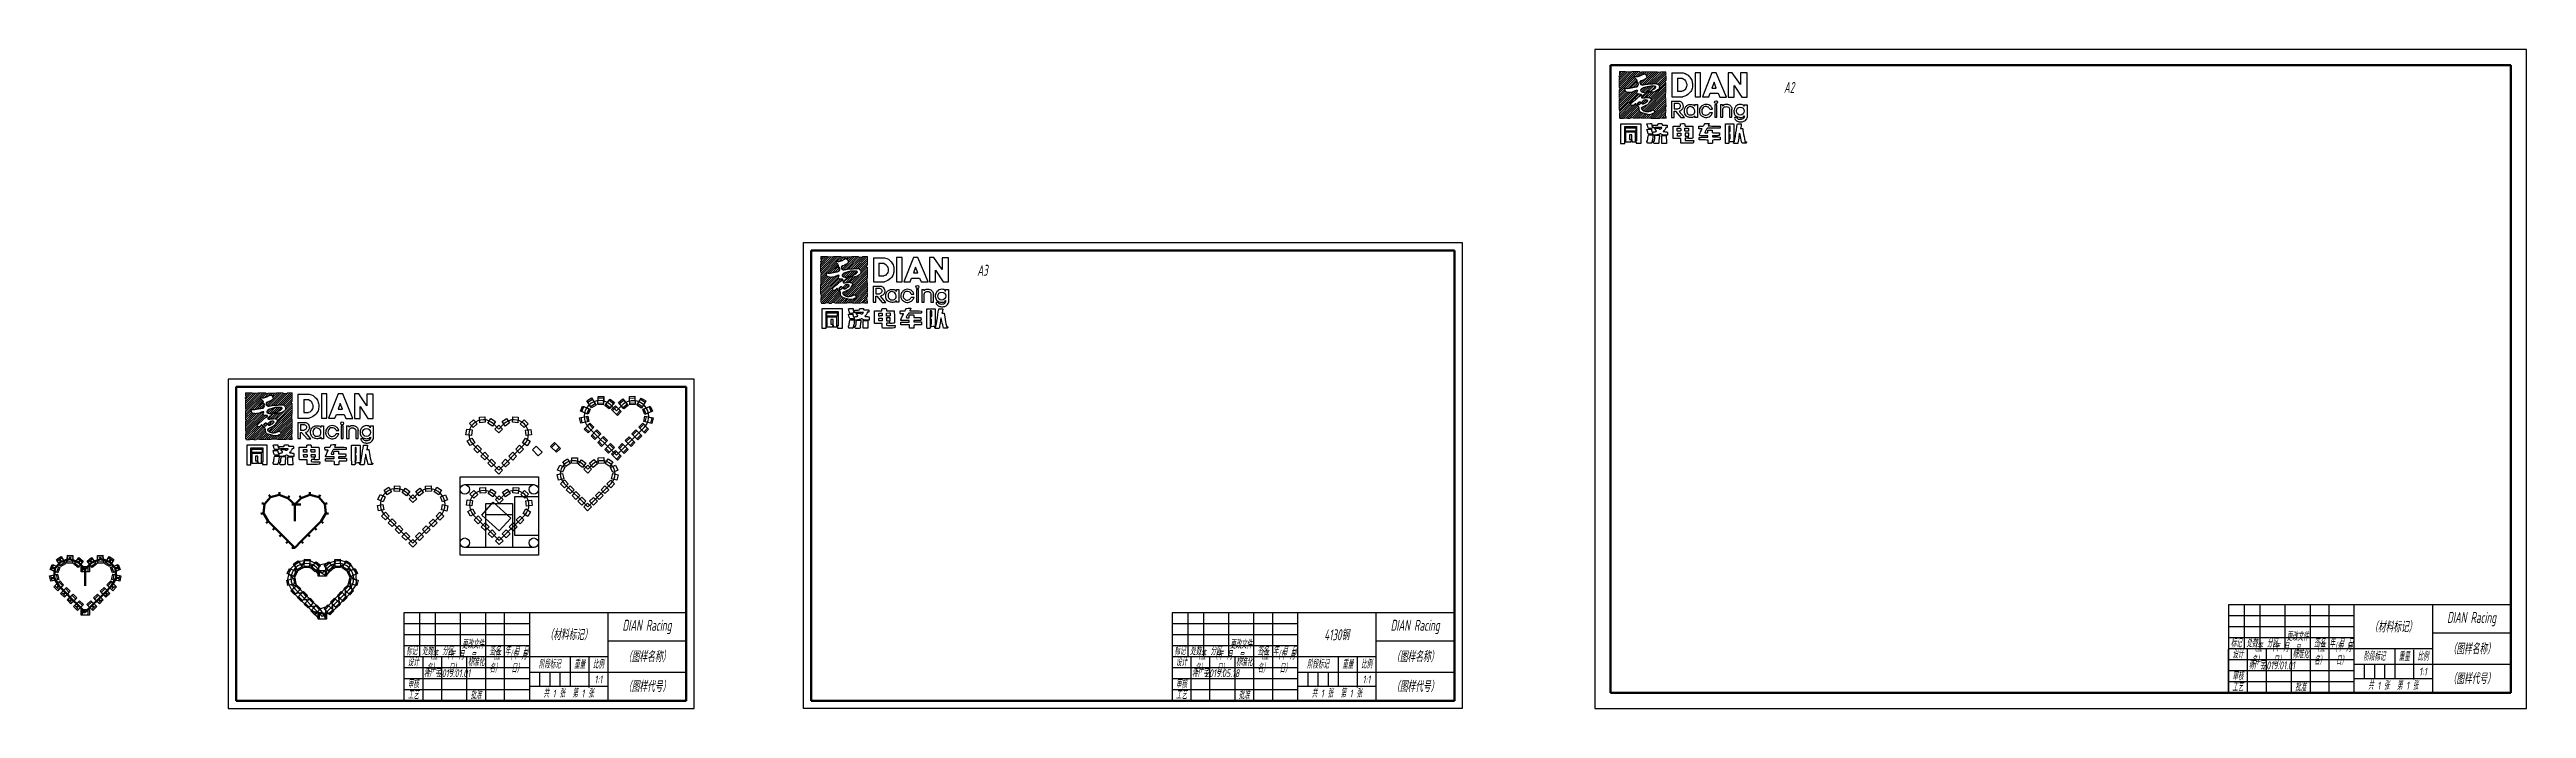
# Model space of a CAD drawing. Header units: millimetres. Extents: x -2 to 2764, y -353 to 1233.
# Drawn here: x 248 to 1827, y 639 to 1059 of the extents above; entities that cross this region are included whole.
import ezdxf

# ---------------------------------------------------------------- set-up
doc = ezdxf.new("R2010")
doc.units = ezdxf.units.MM
doc.linetypes.add('ACAD_ISO05W100', pattern=[33, 24, -3, 0, -3, 0, -3])
doc.layers.get('0').update_dxf_attribs({"color": 250})
for name, color, linetype, lineweight in [('双点划线', 250, 'ACAD_ISO05W100', 20), ('文字', 250, 'Continuous', 25), ('粗实线', 250, 'Continuous', 50), ('细实线', 250, 'Continuous', 25), ('轮廓线（粗）', 250, 'Continuous', 50), ('轮廓线（细）', 250, 'Continuous', 25)]:
    doc.layers.add(name, color=color, linetype=linetype, lineweight=lineweight)
doc.styles.add('大字体', font='gbeitc.shx', dxfattribs={"width": 0.7, "height": 7, "bigfont": 'gbcbig.shx'})
doc.styles.add('汉字字体', font='gbeitc.shx', dxfattribs={"width": 0.7, "height": 5, "bigfont": 'gbcbig.shx'})

msp = doc.modelspace()

# ---------------------------------------------------------------- texts
at = {"layer": '文字', "attachment_point": 5}
for s, insert, char_height, width, style in [('DIAN Racing', (628.8, 691), 7, 50, '大字体'), ('DIAN Racing', (1118.5, 691), 7, 50, '大字体'), ('（材料标记）', (1742, 691), 7, 50, '大字体'), ('DIAN Racing', (1792, 696), 7, 50, '大字体'), ('（材料标记）', (578.8, 686), 7, 50, '大字体'), ('4130钢', (1068.5, 686), 7, 50, '大字体'), ('标记', (1641.9, 680.5), 5, 10.037, '汉字字体'), ('处数', (1652, 680.5), 5, 10, '汉字字体'), ('分区', (1665, 680.5), 5, 16, '汉字字体'), ('更改文件号', (1681, 680.5), 5, 16, '汉字字体'), ('签名', (1695, 680.5), 5, 12, '汉字字体'), ('年 月 日 ', (1709, 680.5), 5, 16, '汉字字体'), ('（图样名称）', (1792, 677), 7, 50, '大字体'), ('标记', (478.8, 675.5), 5, 10.037, '汉字字体'), ('设计', (479.8, 668.5), 5, 12, '汉字字体'), ('处数', (488.8, 675.5), 5, 10, '汉字字体'), ('（签名）', (491.8, 668.5), 5, 12, '汉字字体'), ('分区', (501.8, 675.5), 5, 16, '汉字字体'), ('（年 月 日）', (505.8, 668.5), 5, 16, '汉字字体'), ('更改文件号', (517.8, 675.5), 5, 16, '汉字字体'), ('标准化', (519.8, 668.5), 5, 12, '汉字字体'), ('（签名）', (531.8, 668.5), 5, 12, '汉字字体'), ('签名', (531.8, 675.5), 5, 12, '汉字字体'), ('（年 月 日）', (545.8, 668.5), 5, 16, '汉字字体'), ('年 月 日 ', (545.8, 675.5), 5, 16, '汉字字体'), ('阶段标记', (566.8, 667), 5, 26, '汉字字体'), ('重量', (585.8, 667), 5, 12, '汉字字体'), ('比例', (597.8, 667), 5, 12, '汉字字体'), ('（图样名称）', (628.8, 672), 7, 50, '大字体'), ('标记', (968.5, 675.5), 5, 10.037, '汉字字体'), ('设计', (969.5, 668.5), 5, 12, '汉字字体'), ('处数', (978.5, 675.5), 5, 10, '汉字字体'), ('（签名）', (981.5, 668.5), 5, 12, '汉字字体'), ('分区', (991.5, 675.5), 5, 16, '汉字字体'), ('（年 月 日）', (995.5, 668.5), 5, 16, '汉字字体'), ('更改文件号', (1007.5, 675.5), 5, 16, '汉字字体'), ('标准化', (1009.5, 668.5), 5, 12, '汉字字体'), ('（签名）', (1021.5, 668.5), 5, 12, '汉字字体'), ('签名', (1021.5, 675.5), 5, 12, '汉字字体'), ('（年 月 日）', (1035.5, 668.5), 5, 16, '汉字字体'), ('年 月 日 ', (1035.5, 675.5), 5, 16, '汉字字体'), ('阶段标记', (1056.5, 667), 5, 26, '汉字字体'), ('重量', (1075.5, 667), 5, 12, '汉字字体'), ('比例', (1087.5, 667), 5, 12, '汉字字体'), ('（图样名称）', (1118.5, 672), 7, 50, '大字体'), ('设计', (1643, 673.5), 5, 12, '汉字字体'), ('（签名）', (1655, 673.5), 5, 12, '汉字字体'), ('（年 月 日）', (1669, 673.5), 5, 16, '汉字字体'), ('标准化', (1683, 673.5), 5, 12, '汉字字体'), ('（签名）', (1695, 673.5), 5, 12, '汉字字体'), ('（年 月 日）', (1709, 673.5), 5, 16, '汉字字体'), ('阶段标记', (1730, 672), 5, 26, '汉字字体'), ('重量', (1749, 672), 5, 12, '汉字字体'), ('比例', (1761, 672), 5, 12, '汉字字体'), ('1:1', (1761, 662.5), 5, 12, '汉字字体'), ('工艺', (479.8, 647.5), 5, 12.075, '汉字字体'), ('审核', (479.8, 654.5), 5, 12, '汉字字体'), ('批准', (519.8, 647.5), 5, 12, '汉字字体'), ('共 1 张  第 1 张 ', (578.8, 648.5), 5, 50, '汉字字体'), ('1:1', (597.8, 657.5), 5, 12, '汉字字体'), ('（图样代号）', (628.8, 653), 7, 50, '大字体'), ('工艺', (969.5, 647.5), 5, 12.075, '汉字字体'), ('审核', (969.5, 654.5), 5, 12, '汉字字体'), ('批准', (1009.5, 647.5), 5, 12, '汉字字体'), ('共 1 张  第 1 张 ', (1068.5, 648.5), 5, 50, '汉字字体'), ('1:1', (1087.5, 657.5), 5, 12, '汉字字体'), ('（图样代号）', (1118.5, 653), 7, 50, '大字体'), ('工艺', (1642.9, 652.5), 5, 12.075, '汉字字体'), ('审核', (1643, 659.5), 5, 12, '汉字字体'), ('批准', (1683, 652.5), 5, 12, '汉字字体'), ('共 1 张  第 1 张 ', (1742, 653.5), 5, 50, '汉字字体'), ('（图样代号）', (1792, 658), 7, 50, '大字体')]:
    msp.add_mtext(s, dxfattribs=dict(at, insert=insert, char_height=char_height, width=width, style=style))
at = {"layer": '细实线', "char_height": 5, "attachment_point": 5, "style": '汉字字体'}
for s, width, insert in [('蒋广宇', 12, (491.8, 661.5)), ('2019.01.01', 16, (505.8, 661.5)), ('蒋广宇', 12, (981.5, 661.5)), ('2019.05.18', 16, (995.5, 661.5)), ('蒋广宇', 12, (1655, 666.5)), ('2019.01.01', 16, (1669, 666.5))]:
    msp.add_mtext_dynamic_manual_height_columns(s, width=width, gutter_width=35, heights=[0], dxfattribs=dict(at, insert=insert))
at = {"layer": '轮廓线（细）', "char_height": 7, "attachment_point": 1, "style": '大字体'}
for s, insert, width in [('A2', (1353.6, 1038.4), 101.858), ('A3', (839.3, 921.8), 48.768)]:
    msp.add_mtext(s, dxfattribs=dict(at, insert=insert, width=width))

# ---------------------------------------------------------------- blocks, each defined once
blk = doc.blocks.new('*U24')
for points in [[(1.7, -1.8), (-1.8, -1.8), (-1.8, 1.7), (1.7, 1.7)], [(1.7, 1.7), (1.7, -1.8), (-1.8, -1.8), (-1.8, 1.7)]]:
    blk.add_lwpolyline(points, close=True)
blk = doc.blocks.new('*U26')
at = {"color": 0, "linetype": 'ByBlock', "lineweight": -2, "transparency": 16777216}
for p, rotation in [((459.6, 773), 247.1070456591575), ((463.6, 777.6), 211.918311805233), ((469.4, 779.1), 176.7295779513086), ((475.1, 777), 141.540844097384), ((479.5, 772.7), 134.9999999999991), ((483.8, 777), 218.4591559026159), ((489.5, 779.1), 183.2704220486914), ((495.4, 777.6), 148.081688194767), ((499.3, 773), 112.8929543408424), ((459.1, 767), 282.295779513082), ((462.1, 761.7), 314.9999999999999), ((466.4, 757.4), 314.9999999999999), ((492.5, 757.4), 44.99999999999999), ((496.8, 761.7), 44.99999999999999), ((499.8, 767), 77.70422048691788), ((470.8, 753.1), 314.9999999999999), ((475.1, 748.7), 314.9999999999999), ((479.5, 744.4), 44.99999999999999), ((483.8, 748.7), 44.99999999999999), ((488.1, 753.1), 44.99999999999999)]:
    blk.add_blockref('*U24', p, dxfattribs=dict(at, rotation=rotation))
blk = doc.blocks.new('*U22')
blk.add_lwpolyline([(1.8, 1.8), (1.8, -1.7), (-1.7, -1.7), (-1.7, 1.8)], close=True)
blk = doc.blocks.new('*U23')
at = {"color": 0, "linetype": 'ByBlock', "lineweight": -2, "transparency": 16777216}
for p, rotation in [((574.1, 791.8), 67.10704565915725), ((577.5, 795.7), 31.91831180523275), ((582.5, 797), 356.7295779513081), ((587.3, 795.1), 321.5408440973838), ((591, 791.5), 45.00000000000109), ((594.7, 795.1), 38.45915590261523), ((599.5, 797), 3.270422048690643), ((604.5, 795.7), 328.0816881947662), ((607.8, 791.8), 292.8929543408415), ((573.7, 786.7), 102.2957795130818), ((576.2, 782.2), 134.9999999999998), ((579.9, 778.5), 134.9999999999998), ((583.6, 774.8), 134.9999999999998), ((598.4, 774.8), 225), ((602, 778.5), 225), ((605.7, 782.2), 225), ((608.3, 786.7), 257.704220486917), ((587.3, 771.2), 134.9999999999998), ((591, 767.5), 134.9999999999998), ((594.7, 771.2), 225)]:
    blk.add_blockref('*U22', p, dxfattribs=dict(at, rotation=rotation))
blk = doc.blocks.new('*U28')
blk.add_lwpolyline([(1.8, 1.8), (1.8, -1.7), (-1.7, -1.7), (-1.7, 1.8)], close=True)
blk = doc.blocks.new('*U29')
at = {"color": 0, "linetype": 'ByBlock', "lineweight": -2, "transparency": 16777216}
for p, rotation in [((518.1, 820.5), 43.64788975654165), ((523.8, 823), 4.549296585514274), ((529.7, 821.4), 325.4507034144871), ((538.8, 821.4), 34.54929658551258), ((544.8, 823), 355.4507034144859), ((550.4, 820.5), 316.3521102434591), ((515.4, 815), 82.74648292756912), ((516.7, 809), 121.8450760985965), ((520.9, 804.4), 135.0000000000001), ((534.3, 817.1), 45.00000000000099), ((547.6, 804.4), 224.9999999999999), ((551.9, 809), 238.1549239014058), ((553.2, 815), 277.2535170724325), ((525.4, 799.9), 135.0000000000001), ((529.8, 795.5), 135.0000000000001), ((534.3, 791), 224.9999999999999), ((538.7, 795.5), 224.9999999999999), ((543.2, 799.9), 224.9999999999999)]:
    blk.add_blockref('*U28', p, dxfattribs=dict(at, rotation=rotation))
blk = doc.blocks.new('*U30')
blk.add_lwpolyline([(1.8, 1.8), (1.8, -1.7), (-1.7, -1.7), (-1.7, 1.8)], close=True)
blk = doc.blocks.new('*U32')
at = {"color": 0, "linetype": 'ByBlock', "lineweight": -2, "transparency": 16777216}
for p, rotation in [((518.4, 775.5), 43.64788975654152), ((524.1, 778), 4.549296585514194), ((530, 776.4), 325.4507034144868), ((534.6, 772.1), 45.00000000000099), ((539.1, 776.4), 34.54929658551302), ((545.1, 778), 355.450703414486), ((550.7, 775.5), 316.352110243459), ((515.7, 770), 82.7464829275689), ((517, 763.9), 121.8450760985964), ((521.2, 759.3), 135.0000000000001), ((547.9, 759.3), 224.9999999999999), ((552.2, 763.9), 238.1549239014049), ((553.5, 770), 277.2535170724319), ((525.7, 754.9), 135.0000000000001), ((530.1, 750.4), 135.0000000000001), ((534.6, 746), 224.9999999999999), ((539, 750.4), 224.9999999999999), ((543.5, 754.9), 224.9999999999999)]:
    blk.add_blockref('*U30', p, dxfattribs=dict(at, rotation=rotation))
blk = doc.blocks.new('*U33')
for points in [[(-1.7, 2.7), (1.8, 2.7), (1.8, -2.6), (-1.7, -2.6)], [(1.8, 1.8), (1.8, -1.7), (-1.7, -1.7), (-1.7, 1.8)]]:
    blk.add_lwpolyline(points, close=True)
blk = doc.blocks.new('*U34')
at = {"color": 0, "linetype": 'ByBlock', "lineweight": -2, "transparency": 16777216}
for p, rotation in [((599.3, 835.2), 356.729577951309), ((619.4, 835.2), 3.270422048691313), ((588.9, 823.1), 102.2957795130831), ((589.5, 829.1), 67.10704565915827), ((593.4, 833.7), 31.91831180523346), ((604.9, 833.1), 321.5408440973839), ((609.3, 828.8), 45.00000000000185), ((613.7, 833.1), 38.45915590261587), ((625.2, 833.7), 328.0816881947669), ((629.1, 829.1), 292.8929543408424), ((629.7, 823.1), 257.704220486918), ((591.9, 817.8), 134.9999999999997), ((596.3, 813.5), 134.9999999999997), ((600.6, 809.2), 134.9999999999997), ((605, 804.8), 134.9999999999997), ((613.7, 804.8), 225.0000000000004), ((618, 809.2), 225.0000000000004), ((622.3, 813.5), 225.0000000000004), ((626.7, 817.8), 225.0000000000004), ((609.3, 800.5), 225.0000000000004)]:
    blk.add_blockref('*U33', p, dxfattribs=dict(at, rotation=rotation))

# ---------------------------------------------------------------- hatches: boundary and pattern name
at = {"layer": '双点划线'}
h = msp.add_hatch(dxfattribs=at)
h.set_pattern_fill('ANSI31', color=256, scale=0.3, style=0)
h.set_pattern_definition([(45, (875.8906, 204.71), (-0.6735192, 0.6735192), [])])
h.paths.add_polyline_path([(1278.4, 1044.9), (1275.3, 1044.9), (1275.2, 1044.6), (1272.9, 1044.6), (1272.7, 1044.9), (1268.5, 1044.9), (1268, 1044.8), (1262.9, 1044.8), (1262.8, 1044.6), (1262, 1044.6), (1261.4, 1045.1), (1256.9, 1045.1), (1256.5, 1044.8), (1253, 1044.8), (1252.7, 1045), (1248.7, 1045), (1248.7, 1043), (1249.2, 1042.2), (1248.4, 1042), (1248.5, 1041.4), (1248.9, 1041), (1248.8, 1040.5), (1248.6, 1040.3), (1248.6, 1035.1), (1248.8, 1034.9), (1248.9, 1033.5), (1248.6, 1033.3), (1248.6, 1028), (1249.1, 1027.6), (1249.1, 1027.3), (1248.6, 1027.1), (1248.5, 1020.9), (1248.8, 1020.6), (1248.9, 1018.5), (1248.7, 1018.4), (1248.7, 1015.8), (1249.2, 1015), (1251.4, 1015), (1251.8, 1015.3), (1253.9, 1015.3), (1254, 1015.1), (1255.4, 1015.1), (1255.7, 1015.5), (1257.5, 1015.5), (1257.5, 1015.2), (1261.8, 1015.2), (1262.1, 1015.7), (1262.7, 1015.2), (1265.1, 1015.2), (1265.4, 1015.4), (1269, 1015.4), (1269.1, 1015.1), (1274.3, 1015.1), (1274.7, 1015.7), (1274.9, 1015.7), (1275.2, 1015.4), (1276.1, 1015.4), (1276.4, 1015.2), (1278.5, 1015.2), (1278.5, 1016.2), (1278.1, 1016.5), (1278.1, 1019), (1278.4, 1019.2), (1278.4, 1021.5), (1277.9, 1021.7), (1277.9, 1021.9), (1278.1, 1022), (1278.2, 1022.2), (1278.1, 1022.4), (1278.5, 1022.7), (1278.4, 1025.3), (1278.1, 1025.4), (1278, 1025.7), (1278.4, 1026), (1278.4, 1028), (1278.1, 1028.2), (1278.2, 1028.3), (1278.2, 1030.1), (1277.9, 1030.4), (1278.3, 1030.5), (1278.2, 1031.1), (1278.4, 1031.4), (1278.4, 1037.9), (1277.9, 1038.4), (1278, 1039.2), (1278.5, 1039.6)])
edge = h.paths.add_edge_path(flags=16)
edge.add_spline(control_points=[(1258.6, 1042.1), (1257.9, 1042.1), (1258.3, 1041.3), (1259, 1040.5), (1259.9, 1039.7), (1260.2, 1038.9), (1259.3, 1038.6), (1256.9, 1037.1), (1257.6, 1037.1), (1259.8, 1038.3), (1260.6, 1038.3), (1261, 1037.2), (1260.5, 1035.9), (1260, 1035.2), (1258.5, 1035.2), (1256.2, 1034.7), (1253.9, 1034.1), (1252.5, 1034.6), (1252, 1034.2), (1252.4, 1033.7), (1252.4, 1033.1), (1252.4, 1032.3), (1253.8, 1031.6), (1256.3, 1031.6), (1258.3, 1032.5), (1259.4, 1033), (1260.6, 1033), (1260.3, 1032.4), (1259.6, 1032), (1260.2, 1030.5), (1260.9, 1030.5), (1262.2, 1030.5), (1262.8, 1030.3), (1262.8, 1030), (1262.3, 1029.7), (1261.5, 1029.3), (1260.2, 1028.4), (1259.2, 1027.2), (1258.3, 1026.5), (1257.4, 1025.9), (1256.9, 1025.3), (1256.1, 1024.7), (1255.8, 1024.1), (1256.3, 1023.5), (1256.9, 1023.3), (1257.3, 1023.3), (1258.3, 1023.9), (1258.7, 1024.4), (1259.2, 1024.6), (1259.4, 1024.2), (1259.7, 1023.5), (1260.4, 1023.1), (1261, 1022.9), (1261.3, 1021.9), (1261.3, 1020.7), (1261.7, 1019.2), (1262.8, 1018.6), (1264.9, 1018.2), (1266, 1017.8), (1267.8, 1017.3), (1269.4, 1017.8), (1269.9, 1018.2), (1270.7, 1018.5), (1271.2, 1018.9), (1271.2, 1019.5), (1270.8, 1020.3), (1270, 1020.7), (1269.5, 1020.3), (1268.5, 1019.8), (1267.5, 1019.6), (1266.2, 1019.6), (1264.8, 1019.6), (1263.8, 1020.4), (1262.5, 1021.2), (1262.7, 1022), (1263.4, 1022.3), (1264.2, 1022.6), (1265.5, 1023.3), (1267.2, 1023.9), (1267.9, 1025.6), (1268.8, 1026.7), (1269.1, 1027.4), (1268.4, 1028.2), (1267.4, 1028.5), (1266.4, 1028.5), (1264.9, 1028.3), (1263.3, 1028.3), (1262.8, 1028.3), (1262.8, 1029), (1263.7, 1029.8), (1264.9, 1030.4), (1265.4, 1031.1), (1264.4, 1031.8), (1263.6, 1031.8), (1262.4, 1032.3), (1262.1, 1033.1), (1262.8, 1034), (1263.9, 1034.6), (1265.5, 1035), (1267.5, 1035.6), (1269, 1035.6), (1270.5, 1035.6), (1271.7, 1035.6), (1272.1, 1035.3), (1271.9, 1034.8), (1271, 1034), (1269.3, 1033), (1268, 1032.3), (1266.1, 1032.1), (1265.6, 1032.1), (1265.6, 1031.8), (1268, 1031.8), (1270.2, 1031.9), (1271.9, 1032.4), (1273.4, 1033.4), (1274, 1033.9), (1274.3, 1035.1), (1274.1, 1035.9), (1273.5, 1036.8), (1272.7, 1037.3), (1272, 1037.3), (1271, 1037.3), (1270, 1037.3), (1269.3, 1037.1), (1268.2, 1037.1), (1266.7, 1037.1), (1265.7, 1036.9), (1264.7, 1036.7), (1263.6, 1036.5), (1262.8, 1036.5), (1262.4, 1036.8), (1262, 1037.1), (1262, 1037.3), (1261.8, 1037.9), (1261.8, 1038.5), (1262, 1038.8), (1262.3, 1039.1), (1262.9, 1039.1), (1263.6, 1039.4), (1264.1, 1039.6), (1264.7, 1039.9), (1265.3, 1040.3), (1265.9, 1040.7), (1266.3, 1041), (1266.1, 1041.4), (1266.1, 1041.7), (1266.1, 1042.1), (1265.9, 1042.6)], knot_values=[0, 0, 0, 0, 1, 2, 3, 4, 5, 6, 7, 8, 9, 10, 11, 12, 13, 14, 15, 16, 17, 18, 19, 20, 21, 22, 23, 24, 25, 26, 27, 28, 29, 30, 31, 32, 33, 34, 35, 36, 37, 38, 39, 40, 41, 42, 43, 44, 45, 46, 47, 48, 49, 50, 51, 52, 53, 54, 55, 56, 57, 58, 59, 60, 61, 62, 63, 64, 65, 66, 67, 68, 69, 70, 71, 72, 73, 74, 75, 76, 77, 78, 79, 80, 81, 82, 83, 84, 85, 86, 87, 88, 89, 90, 91, 92, 93, 94, 95, 96, 97, 98, 99, 100, 101, 102, 103, 104, 105, 106, 107, 108, 109, 110, 111, 112, 113, 114, 115, 116, 117, 118, 119, 120, 121, 122, 123, 124, 125, 126, 127, 128, 129, 130, 131, 132, 133, 134, 135, 136, 137, 138, 139, 140, 141, 142, 143, 144, 145, 145, 145, 145], degree=3, periodic=0)
edge.add_spline(control_points=[(1265.9, 1042.6), (1265.5, 1043.1), (1264.8, 1043.6), (1264.3, 1043.6), (1264.1, 1043.3), (1263.7, 1043.3), (1263.4, 1043.1), (1262.8, 1042.6), (1262, 1042.4), (1261.3, 1042.2), (1260.6, 1041.8), (1259.9, 1041.8), (1259.3, 1041.8), (1258.6, 1042.1)], knot_values=[0, 0, 0, 0, 1, 2, 3, 4, 5, 6, 7, 8, 9, 10, 11, 11, 11, 11], degree=3, periodic=0)
edge = h.paths.add_edge_path(flags=0)
edge.add_spline(control_points=[(1264, 1026.6), (1263.3, 1026), (1263, 1024.9), (1263.3, 1024.1), (1263.8, 1024.1), (1264.9, 1024.7), (1266.3, 1025.5), (1266.7, 1026.2), (1266.7, 1027.1), (1265.4, 1027.1), (1264.3, 1027.1), (1264, 1026.6)], knot_values=[0, 0, 0, 0, 1, 2, 3, 4, 5, 6, 7, 8, 9, 9, 9, 9], degree=3, periodic=0)
edge = h.paths.add_edge_path(flags=0)
edge.add_spline(control_points=[(1261.4, 1025.8), (1260.6, 1025.4), (1260.3, 1024.6), (1260.5, 1024), (1260.8, 1023.7), (1261.3, 1023.7), (1261.8, 1024.1), (1262.2, 1024.7), (1262.2, 1025.5), (1262, 1025.9), (1261.4, 1025.8)], knot_values=[0, 0, 0, 0, 1, 2, 3, 4, 5, 6, 7, 8, 8, 8, 8], degree=3, periodic=0)
h = msp.add_hatch(dxfattribs=at)
h.set_pattern_fill('ANSI31', color=256, scale=0.3, style=0)
h.set_pattern_definition([(45, (366.8275, 86.8743), (-0.6735192, 0.6735192), [])])
h.paths.add_polyline_path([(769.3, 927.1), (766.2, 927.1), (766.2, 926.7), (763.8, 926.7), (763.6, 927.1), (759.4, 927.1), (758.9, 926.9), (753.9, 926.9), (753.7, 926.7), (752.9, 926.7), (752.3, 927.2), (747.8, 927.2), (747.5, 926.9), (743.9, 926.9), (743.7, 927.2), (739.6, 927.2), (739.6, 925.2), (740.1, 924.4), (739.4, 924.1), (739.5, 923.5), (739.9, 923.2), (739.8, 922.7), (739.5, 922.5), (739.5, 917.3), (739.8, 917), (739.8, 915.7), (739.6, 915.5), (739.6, 910.1), (740.1, 909.7), (740, 909.5), (739.5, 909.3), (739.5, 903.1), (739.8, 902.8), (739.8, 900.7), (739.6, 900.6), (739.7, 898), (740.1, 897.2), (742.4, 897.2), (742.7, 897.5), (744.8, 897.5), (744.9, 897.2), (746.4, 897.2), (746.6, 897.7), (748.4, 897.7), (748.5, 897.3), (752.8, 897.3), (753, 897.8), (753.6, 897.3), (756, 897.3), (756.3, 897.5), (759.9, 897.5), (760.1, 897.3), (765.3, 897.3), (765.6, 897.9), (765.9, 897.9), (766.2, 897.6), (767, 897.6), (767.4, 897.3), (769.4, 897.3), (769.4, 898.4), (769.1, 898.7), (769, 901.1), (769.4, 901.4), (769.3, 903.7), (768.9, 903.9), (768.9, 904), (769.1, 904.2), (769.1, 904.4), (769.1, 904.6), (769.4, 904.8), (769.3, 907.5), (769, 907.6), (769, 907.9), (769.4, 908.2), (769.3, 910.2), (769.1, 910.4), (769.1, 910.5), (769.1, 912.3), (768.8, 912.5), (769.2, 912.7), (769.1, 913.3), (769.3, 913.6), (769.4, 920.1), (768.8, 920.6), (768.9, 921.4), (769.4, 921.8)])
edge = h.paths.add_edge_path(flags=16)
edge.add_spline(control_points=[(749.5, 924.2), (748.9, 924.3), (749.2, 923.5), (750, 922.7), (750.8, 921.8), (751.2, 921.1), (750.3, 920.8), (747.8, 919.3), (748.5, 919.3), (750.7, 920.4), (751.6, 920.4), (751.9, 919.3), (751.5, 918.1), (750.9, 917.4), (749.4, 917.4), (747.2, 916.9), (744.8, 916.3), (743.4, 916.8), (742.9, 916.4), (743.3, 915.9), (743.3, 915.3), (743.3, 914.5), (744.7, 913.8), (747.3, 913.8), (749.3, 914.6), (750.3, 915.2), (751.5, 915.2), (751.2, 914.6), (750.6, 914.1), (751.2, 912.7), (751.9, 912.7), (753.1, 912.7), (753.7, 912.5), (753.7, 912.1), (753.3, 911.9), (752.4, 911.5), (751.1, 910.5), (750.2, 909.3), (749.2, 908.7), (748.3, 908), (747.8, 907.5), (747.1, 906.9), (746.8, 906.3), (747.2, 905.7), (747.8, 905.4), (748.3, 905.4), (749.3, 906), (749.6, 906.6), (750.1, 906.8), (750.3, 906.4), (750.7, 905.6), (751.3, 905.3), (751.9, 905), (752.2, 904.1), (752.2, 902.8), (752.6, 901.4), (753.8, 900.8), (755.8, 900.3), (756.9, 899.9), (758.7, 899.5), (760.3, 899.9), (760.9, 900.3), (761.7, 900.6), (762.1, 901), (762.1, 901.7), (761.7, 902.4), (761, 902.9), (760.5, 902.5), (759.4, 902), (758.4, 901.7), (757.2, 901.7), (755.8, 901.7), (754.7, 902.5), (753.4, 903.4), (753.6, 904.1), (754.3, 904.5), (755.1, 904.8), (756.4, 905.4), (758.2, 906.1), (758.8, 907.8), (759.8, 908.9), (760, 909.6), (759.3, 910.4), (758.3, 910.7), (757.3, 910.7), (755.8, 910.4), (754.3, 910.4), (753.8, 910.4), (753.8, 911.2), (754.6, 911.9), (755.8, 912.6), (756.3, 913.2), (755.4, 914), (754.5, 914), (753.3, 914.5), (753.1, 915.3), (753.7, 916.2), (754.9, 916.8), (756.4, 917.1), (758.4, 917.8), (760, 917.8), (761.5, 917.8), (762.6, 917.8), (763, 917.4), (762.8, 917), (762, 916.2), (760.2, 915.1), (758.9, 914.5), (757.1, 914.3), (756.5, 914.3), (756.5, 913.9), (759, 913.9), (761.1, 914.1), (762.9, 914.6), (764.4, 915.6), (764.9, 916.1), (765.2, 917.3), (765, 918.1), (764.4, 918.9), (763.6, 919.5), (763, 919.5), (761.9, 919.5), (760.9, 919.5), (760.2, 919.3), (759.1, 919.3), (757.6, 919.3), (756.6, 919.1), (755.6, 918.9), (754.5, 918.7), (753.7, 918.7), (753.3, 918.9), (752.9, 919.2), (752.9, 919.5), (752.7, 920.1), (752.7, 920.6), (752.9, 920.9), (753.3, 921.2), (753.9, 921.2), (754.6, 921.6), (755.1, 921.8), (755.7, 922.1), (756.2, 922.4), (756.8, 922.9), (757.3, 923.2), (757.1, 923.6), (757.1, 923.9), (757.1, 924.2), (756.8, 924.7)], knot_values=[0, 0, 0, 0, 1, 2, 3, 4, 5, 6, 7, 8, 9, 10, 11, 12, 13, 14, 15, 16, 17, 18, 19, 20, 21, 22, 23, 24, 25, 26, 27, 28, 29, 30, 31, 32, 33, 34, 35, 36, 37, 38, 39, 40, 41, 42, 43, 44, 45, 46, 47, 48, 49, 50, 51, 52, 53, 54, 55, 56, 57, 58, 59, 60, 61, 62, 63, 64, 65, 66, 67, 68, 69, 70, 71, 72, 73, 74, 75, 76, 77, 78, 79, 80, 81, 82, 83, 84, 85, 86, 87, 88, 89, 90, 91, 92, 93, 94, 95, 96, 97, 98, 99, 100, 101, 102, 103, 104, 105, 106, 107, 108, 109, 110, 111, 112, 113, 114, 115, 116, 117, 118, 119, 120, 121, 122, 123, 124, 125, 126, 127, 128, 129, 130, 131, 132, 133, 134, 135, 136, 137, 138, 139, 140, 141, 142, 143, 144, 145, 145, 145, 145], degree=3, periodic=0)
edge.add_spline(control_points=[(756.8, 924.7), (756.4, 925.3), (755.8, 925.8), (755.3, 925.8), (755.1, 925.5), (754.7, 925.5), (754.3, 925.2), (753.7, 924.8), (753, 924.5), (752.2, 924.3), (751.5, 924), (750.9, 924), (750.3, 924), (749.5, 924.2)], knot_values=[0, 0, 0, 0, 1, 2, 3, 4, 5, 6, 7, 8, 9, 10, 11, 11, 11, 11], degree=3, periodic=0)
edge = h.paths.add_edge_path(flags=0)
edge.add_spline(control_points=[(755, 908.7), (754.3, 908.2), (753.9, 907.1), (754.3, 906.3), (754.8, 906.3), (755.9, 906.9), (757.2, 907.7), (757.6, 908.3), (757.6, 909.3), (756.3, 909.3), (755.3, 909.3), (755, 908.7)], knot_values=[0, 0, 0, 0, 1, 2, 3, 4, 5, 6, 7, 8, 9, 9, 9, 9], degree=3, periodic=0)
edge = h.paths.add_edge_path(flags=0)
edge.add_spline(control_points=[(752.3, 908), (751.5, 907.6), (751.2, 906.8), (751.4, 906.2), (751.8, 905.9), (752.2, 905.9), (752.7, 906.2), (753.2, 906.8), (753.2, 907.6), (752.9, 908.1), (752.3, 908)], knot_values=[0, 0, 0, 0, 1, 2, 3, 4, 5, 6, 7, 8, 8, 8, 8], degree=3, periodic=0)
h = msp.add_hatch(dxfattribs=at)
h.set_pattern_fill('ANSI31', color=256, scale=0.3, style=0)
h.set_pattern_definition([(45, (0.1075, -0.051), (-0.6735192, 0.6735192), [])])
h.paths.add_polyline_path([(402.6, 840.2), (399.5, 840.2), (399.5, 839.8), (397.1, 839.8), (396.9, 840.2), (392.7, 840.2), (392.2, 840), (387.1, 840), (387, 839.8), (386.2, 839.8), (385.6, 840.3), (381.1, 840.3), (380.8, 840), (377.2, 840), (376.9, 840.2), (372.9, 840.2), (372.9, 838.3), (373.4, 837.5), (372.6, 837.2), (372.7, 836.6), (373.1, 836.3), (373.1, 835.8), (372.8, 835.5), (372.8, 830.3), (373.1, 830.1), (373.1, 828.8), (372.9, 828.6), (372.9, 823.2), (373.4, 822.8), (373.3, 822.5), (372.8, 822.3), (372.8, 816.1), (373.1, 815.9), (373.1, 813.8), (372.9, 813.6), (372.9, 811.1), (373.4, 810.3), (375.7, 810.3), (376, 810.5), (378.1, 810.5), (378.2, 810.3), (379.7, 810.3), (379.9, 810.7), (381.7, 810.7), (381.8, 810.4), (386.1, 810.4), (386.3, 810.9), (386.9, 810.4), (389.3, 810.4), (389.6, 810.6), (393.2, 810.6), (393.3, 810.4), (398.5, 810.4), (398.9, 810.9), (399.1, 810.9), (399.4, 810.7), (400.3, 810.7), (400.7, 810.4), (402.7, 810.4), (402.7, 811.5), (402.4, 811.7), (402.3, 814.2), (402.6, 814.5), (402.6, 816.8), (402.2, 816.9), (402.1, 817.1), (402.4, 817.3), (402.4, 817.5), (402.4, 817.6), (402.7, 817.9), (402.6, 820.5), (402.3, 820.6), (402.3, 820.9), (402.6, 821.3), (402.6, 823.2), (402.4, 823.4), (402.4, 823.6), (402.4, 825.4), (402.1, 825.6), (402.5, 825.8), (402.4, 826.3), (402.6, 826.7), (402.6, 833.2), (402.1, 833.6), (402.2, 834.5), (402.7, 834.9)])
edge = h.paths.add_edge_path(flags=16)
edge.add_spline(control_points=[(382.8, 837.3), (382.1, 837.3), (382.5, 836.6), (383.3, 835.7), (384.1, 834.9), (384.5, 834.2), (383.5, 833.8), (381.1, 832.3), (381.8, 832.3), (384, 833.5), (384.9, 833.5), (385.2, 832.4), (384.7, 831.2), (384.2, 830.4), (382.7, 830.4), (380.5, 830), (378.1, 829.4), (376.7, 829.8), (376.2, 829.4), (376.6, 829), (376.6, 828.3), (376.6, 827.6), (378, 826.9), (380.5, 826.9), (382.5, 827.7), (383.6, 828.2), (384.8, 828.2), (384.5, 827.6), (383.8, 827.2), (384.5, 825.8), (385.2, 825.8), (386.4, 825.8), (387, 825.6), (387, 825.2), (386.5, 824.9), (385.7, 824.5), (384.4, 823.6), (383.5, 822.4), (382.5, 821.8), (381.6, 821.1), (381.1, 820.5), (380.4, 819.9), (380, 819.4), (380.5, 818.8), (381.1, 818.5), (381.5, 818.5), (382.6, 819.1), (382.9, 819.7), (383.4, 819.9), (383.6, 819.5), (383.9, 818.7), (384.6, 818.3), (385.2, 818.1), (385.5, 817.1), (385.5, 815.9), (385.9, 814.4), (387.1, 813.9), (389.1, 813.4), (390.2, 813), (392, 812.6), (393.6, 813), (394.1, 813.4), (395, 813.7), (395.4, 814.1), (395.4, 814.8), (395, 815.5), (394.2, 815.9), (393.7, 815.6), (392.7, 815.1), (391.7, 814.8), (390.5, 814.8), (389.1, 814.8), (388, 815.6), (386.7, 816.5), (386.9, 817.2), (387.6, 817.5), (388.4, 817.8), (389.7, 818.5), (391.4, 819.1), (392.1, 820.9), (393.1, 821.9), (393.3, 822.7), (392.6, 823.4), (391.6, 823.8), (390.6, 823.8), (389.1, 823.5), (387.6, 823.5), (387, 823.5), (387, 824.2), (387.9, 825), (389.1, 825.6), (389.6, 826.3), (388.7, 827.1), (387.8, 827.1), (386.6, 827.6), (386.3, 828.3), (387, 829.3), (388.2, 829.9), (389.7, 830.2), (391.7, 830.9), (393.3, 830.9), (394.7, 830.9), (395.9, 830.9), (396.3, 830.5), (396.1, 830.1), (395.2, 829.2), (393.5, 828.2), (392.2, 827.6), (390.3, 827.4), (389.8, 827.4), (389.8, 827), (392.2, 827), (394.4, 827.2), (396.1, 827.7), (397.6, 828.6), (398.2, 829.1), (398.5, 830.4), (398.3, 831.2), (397.7, 832), (396.9, 832.6), (396.3, 832.6), (395.2, 832.6), (394.2, 832.6), (393.5, 832.4), (392.4, 832.4), (390.9, 832.4), (389.9, 832.2), (388.9, 832), (387.8, 831.7), (387, 831.7), (386.6, 832), (386.2, 832.3), (386.2, 832.6), (386, 833.1), (386, 833.7), (386.2, 834), (386.6, 834.3), (387.2, 834.3), (387.8, 834.6), (388.4, 834.9), (389, 835.2), (389.5, 835.5), (390.1, 835.9), (390.6, 836.3), (390.4, 836.6), (390.4, 837), (390.4, 837.3), (390.1, 837.8)], knot_values=[0, 0, 0, 0, 1, 2, 3, 4, 5, 6, 7, 8, 9, 10, 11, 12, 13, 14, 15, 16, 17, 18, 19, 20, 21, 22, 23, 24, 25, 26, 27, 28, 29, 30, 31, 32, 33, 34, 35, 36, 37, 38, 39, 40, 41, 42, 43, 44, 45, 46, 47, 48, 49, 50, 51, 52, 53, 54, 55, 56, 57, 58, 59, 60, 61, 62, 63, 64, 65, 66, 67, 68, 69, 70, 71, 72, 73, 74, 75, 76, 77, 78, 79, 80, 81, 82, 83, 84, 85, 86, 87, 88, 89, 90, 91, 92, 93, 94, 95, 96, 97, 98, 99, 100, 101, 102, 103, 104, 105, 106, 107, 108, 109, 110, 111, 112, 113, 114, 115, 116, 117, 118, 119, 120, 121, 122, 123, 124, 125, 126, 127, 128, 129, 130, 131, 132, 133, 134, 135, 136, 137, 138, 139, 140, 141, 142, 143, 144, 145, 145, 145, 145], degree=3, periodic=0)
edge.add_spline(control_points=[(390.1, 837.8), (389.7, 838.4), (389.1, 838.8), (388.6, 838.8), (388.4, 838.6), (387.9, 838.6), (387.6, 838.3), (387, 837.9), (386.2, 837.6), (385.5, 837.4), (384.8, 837.1), (384.1, 837.1), (383.6, 837.1), (382.8, 837.3)], knot_values=[0, 0, 0, 0, 1, 2, 3, 4, 5, 6, 7, 8, 9, 10, 11, 11, 11, 11], degree=3, periodic=0)
edge = h.paths.add_edge_path(flags=0)
edge.add_spline(control_points=[(388.3, 821.8), (387.5, 821.2), (387.2, 820.2), (387.5, 819.4), (388, 819.4), (389.1, 819.9), (390.5, 820.7), (390.9, 821.4), (390.9, 822.3), (389.6, 822.3), (388.6, 822.3), (388.3, 821.8)], knot_values=[0, 0, 0, 0, 1, 2, 3, 4, 5, 6, 7, 8, 9, 9, 9, 9], degree=3, periodic=0)
edge = h.paths.add_edge_path(flags=0)
edge.add_spline(control_points=[(385.6, 821.1), (384.8, 820.6), (384.5, 819.8), (384.7, 819.3), (385, 818.9), (385.5, 818.9), (386, 819.3), (386.5, 819.9), (386.5, 820.7), (386.2, 821.2), (385.6, 821.1)], knot_values=[0, 0, 0, 0, 1, 2, 3, 4, 5, 6, 7, 8, 8, 8, 8], degree=3, periodic=0)

# ---------------------------------------------------------------- linework, layer by layer
for p, q in [((1282.1, 1044.2), (1282.1, 1028.8)), ((1282.1, 1044.2), (1289.3, 1044.2)), ((1297, 1044.2), (1297, 1028.8)), ((1300.5, 1044.2), (1297, 1044.2)), ((1300.5, 1028.8), (1300.5, 1044.2)), ((1307.7, 1044.3), (1301.6, 1028.8)), ((1310.5, 1044.3), (1307.7, 1044.3)), ((1317, 1028.7), (1310.5, 1044.3)), ((1318.1, 1044.3), (1318.1, 1028.7)), ((1320.7, 1044.3), (1318.1, 1044.3)), ((1326, 1036.8), (1320.7, 1044.3)), ((1330.1, 1044.2), (1326, 1044.2)), ((1326, 1044.2), (1326, 1036.8)), ((1330.1, 1028.7), (1330.1, 1044.2)), ((1282.1, 1028.8), (1289.2, 1028.8)), ((1285.7, 1040.8), (1285.7, 1032.5)), ((1285.7, 1040.8), (1288.8, 1040.8)), ((1285.7, 1032.5), (1288.7, 1032.5)), ((1297, 1028.8), (1300.5, 1028.8)), ((1301.6, 1028.8), (1305.7, 1028.8)), ((1305.7, 1028.8), (1306.6, 1031.2)), ((1306.6, 1031.2), (1311.6, 1031.2)), ((1309.1, 1038.2), (1307.7, 1034.5)), ((1307.7, 1034.5), (1310.5, 1034.5)), ((1310.5, 1034.5), (1309.1, 1038.2)), ((1311.6, 1031.2), (1312.7, 1028.7)), ((1312.7, 1028.7), (1317, 1028.7)), ((1318.1, 1028.7), (1321.8, 1028.7)), ((1321.8, 1028.7), (1321.8, 1036.2)), ((1321.8, 1036.2), (1326.7, 1028.7)), ((1326.7, 1028.7), (1330.1, 1028.7)), ((1249.4, 1011.5), (1249.4, 999.2)), ((1262.5, 1011.5), (1249.4, 1011.5)), ((1262.5, 999.3), (1262.5, 1011.5)), ((1282, 1026.1), (1282, 1015.8)), ((1282, 1026.1), (1287.2, 1026.1)), ((1282, 1015.8), (1283.7, 1015.8)), ((1283.7, 1024.8), (1283.7, 1021.2)), ((1283.7, 1024.8), (1286.1, 1024.8)), ((1283.7, 1021.2), (1286.1, 1021.2)), ((1283.7, 1015.8), (1283.7, 1019.7)), ((1283.7, 1019.7), (1284.4, 1019.7)), ((1284.4, 1019.7), (1287.9, 1015.7)), ((1290.2, 1015.7), (1286.8, 1019.6)), ((1287.9, 1015.7), (1290.2, 1015.7)), ((1296.9, 1022.9), (1296.9, 1024)), ((1296.9, 1024), (1298.4, 1024)), ((1296.9, 1015.8), (1296.9, 1016.8)), ((1298.4, 1015.8), (1296.9, 1015.8)), ((1298.4, 1024), (1298.4, 1015.8)), ((1306.4, 1021), (1308, 1021)), ((1306.5, 1019), (1308.1, 1019)), ((1309.6, 1023.9), (1309.6, 1015.9)), ((1310.9, 1023.9), (1309.6, 1023.9)), ((1309.6, 1015.9), (1310.9, 1015.9)), ((1310.9, 1015.9), (1310.9, 1023.9)), ((1313.1, 1024), (1313.1, 1016)), ((1313.1, 1024), (1314.5, 1024)), ((1313.1, 1016), (1314.7, 1016)), ((1314.5, 1024), (1314.5, 1023.1)), ((1314.7, 1016), (1314.7, 1021)), ((1318.9, 1021), (1318.9, 1016)), ((1318.9, 1016), (1320.4, 1016)), ((1320.4, 1016), (1320.4, 1021)), ((1322.2, 1015.9), (1323.9, 1015.9)), ((1328, 1016.6), (1328, 1016.8)), ((1328, 1016.8), (1328.3, 1016.8)), ((1328.3, 1022.7), (1328.3, 1023.9)), ((1328.3, 1023.9), (1330.1, 1023.9)), ((1328.3, 1016.8), (1328.3, 1016)), ((1330.1, 1023.9), (1330.1, 1015.8)), ((1249.4, 999.2), (1252.1, 999.2)), ((1252.1, 999.2), (1252.1, 1009.9)), ((1252.1, 1009.9), (1259.7, 1009.9)), ((1252.4, 1009), (1252.4, 1007.2)), ((1259.4, 1009), (1252.4, 1009)), ((1252.4, 1007.2), (1259.4, 1007.2)), ((1252.5, 1006.3), (1252.5, 1000.2)), ((1258.9, 1006.3), (1252.5, 1006.3)), ((1252.5, 1000.2), (1256.1, 1000.2)), ((1255.1, 1004.7), (1255.1, 1001.7)), ((1256.6, 1004.7), (1255.1, 1004.7)), ((1255.1, 1001.7), (1256.6, 1001.7)), ((1256.1, 1000.2), (1256.6, 1001.4)), ((1256.6, 1001.7), (1256.6, 1004.7)), ((1256.6, 1001.4), (1256.6, 1000.2)), ((1256.6, 1000.2), (1258.9, 1000.2)), ((1258.9, 1000.2), (1258.9, 1006.3)), ((1259.7, 1000.8), (1259, 1000.8)), ((1259, 1000.8), (1259, 1000.3)), ((1259, 1000.3), (1259.3, 1000.3)), ((1259.3, 1000.3), (1259.3, 999.3)), ((1259.3, 999.3), (1262.5, 999.3)), ((1259.4, 1007.2), (1259.4, 1009)), ((1259.7, 1009.9), (1259.7, 1000.8)), ((1282.9, 1010.3), (1282.9, 1010.3)), ((1285.7, 1005.7), (1285.7, 1005.7)), ((1290.6, 1005.7), (1290.6, 1005.8)), ((1290.6, 1005.8), (1290.6, 1005.8)), ((773.1, 926.3), (773.1, 911)), ((773.1, 926.3), (780.2, 926.3)), ((776.7, 922.9), (776.7, 914.7)), ((776.7, 922.9), (779.7, 922.9)), ((787.9, 926.4), (787.9, 910.9)), ((791.5, 926.4), (787.9, 926.4)), ((791.5, 910.9), (791.5, 926.4)), ((798.7, 926.5), (792.5, 911)), ((800, 920.3), (798.6, 916.7)), ((798.6, 916.7), (801.4, 916.7)), ((801.5, 926.5), (798.7, 926.5)), ((801.4, 916.7), (800, 920.3)), ((808, 910.9), (801.5, 926.5)), ((809, 926.5), (809, 910.9)), ((811.7, 926.5), (809, 926.5)), ((816.9, 918.9), (811.7, 926.5)), ((812.7, 910.9), (812.7, 918.4)), ((812.7, 918.4), (817.6, 910.9)), ((821, 926.3), (816.9, 926.3)), ((816.9, 926.3), (816.9, 918.9)), ((821, 910.9), (821, 926.3)), ((773, 908.3), (773, 898)), ((773, 908.3), (778.1, 908.3)), ((773.1, 911), (780.2, 911)), ((774.6, 906.9), (774.6, 903.4)), ((774.6, 906.9), (777.1, 906.9)), ((774.6, 903.4), (777.1, 903.4)), ((774.7, 898), (774.7, 901.8)), ((774.7, 901.8), (775.4, 901.8)), ((775.4, 901.8), (778.8, 897.9)), ((776.7, 914.7), (779.7, 914.7)), ((781.1, 897.9), (777.7, 901.8)), ((787.8, 905), (787.8, 906.1)), ((787.8, 906.1), (789.3, 906.1)), ((787.9, 910.9), (791.5, 910.9)), ((789.3, 906.1), (789.3, 898)), ((792.5, 911), (796.6, 911)), ((796.6, 911), (797.5, 913.4)), ((797.3, 903.2), (799, 903.2)), ((797.4, 901.2), (799.1, 901.2)), ((797.5, 913.4), (802.5, 913.4)), ((800.6, 906), (800.6, 898.1)), ((801.8, 906), (800.6, 906)), ((801.8, 898.1), (801.8, 906)), ((802.5, 913.4), (803.6, 910.9)), ((803.6, 910.9), (808, 910.9)), ((804, 906.1), (804, 898.1)), ((804, 906.1), (805.4, 906.1)), ((805.4, 906.1), (805.4, 905.3)), ((805.6, 898.1), (805.6, 903.2)), ((809, 910.9), (812.7, 910.9)), ((809.8, 903.2), (809.8, 898.1)), ((811.4, 898.1), (811.4, 903.2)), ((817.6, 910.9), (821, 910.9)), ((819.2, 904.9), (819.2, 906.1)), ((819.2, 906.1), (821, 906.1)), ((821, 906.1), (821, 897.9)), ((740.3, 893.7), (740.3, 881.4)), ((753.4, 893.7), (740.3, 893.7)), ((743, 881.4), (743, 892)), ((743, 892), (750.6, 892)), ((743.3, 891.1), (743.3, 889.3)), ((750.3, 891.1), (743.3, 891.1)), ((743.3, 889.3), (750.3, 889.3)), ((743.5, 888.5), (743.5, 882.4)), ((749.8, 888.5), (743.5, 888.5)), ((746, 886.9), (746, 883.9)), ((747.5, 886.9), (746, 886.9)), ((747.5, 883.9), (747.5, 886.9)), ((749.8, 882.3), (749.8, 888.5)), ((750.3, 889.3), (750.3, 891.1)), ((750.6, 892), (750.6, 883)), ((753.4, 881.4), (753.4, 893.7)), ((773, 898), (774.7, 898)), ((773.8, 892.4), (773.8, 892.4)), ((776.6, 887.9), (776.6, 887.9)), ((778.8, 897.9), (781.1, 897.9)), ((781.5, 887.9), (781.5, 888)), ((781.5, 888), (781.5, 888)), ((787.8, 898), (787.8, 898.9)), ((789.3, 898), (787.8, 898)), ((800.6, 898.1), (801.8, 898.1)), ((804, 898.1), (805.6, 898.1)), ((809.8, 898.1), (811.4, 898.1)), ((813.1, 898), (814.8, 898)), ((818.9, 898.8), (818.9, 899)), ((818.9, 899), (819.2, 899)), ((819.2, 899), (819.2, 898.2)), ((740.3, 881.4), (743, 881.4)), ((743.5, 882.4), (747, 882.4)), ((746, 883.9), (747.5, 883.9)), ((747, 882.4), (747.5, 883.5)), ((747.5, 883.5), (747.5, 882.3)), ((747.5, 882.3), (749.8, 882.3)), ((750.6, 883), (750, 883)), ((750, 883), (750, 882.5)), ((750, 882.5), (750.3, 882.5)), ((750.3, 882.5), (750.3, 881.4)), ((750.3, 881.4), (753.4, 881.4)), ((406.3, 839.4), (406.3, 824.1)), ((406.3, 839.4), (413.5, 839.4)), ((421.2, 839.5), (421.2, 824)), ((424.8, 839.5), (421.2, 839.5)), ((424.8, 824), (424.8, 839.5)), ((431.9, 839.5), (425.8, 824.1)), ((434.8, 839.5), (431.9, 839.5)), ((441.3, 823.9), (434.8, 839.5)), ((442.3, 839.5), (442.3, 823.9)), ((445, 839.5), (442.3, 839.5)), ((450.2, 832), (445, 839.5)), ((454.3, 839.4), (450.2, 839.4)), ((450.2, 839.4), (450.2, 832)), ((454.3, 823.9), (454.3, 839.4)), ((406.2, 821.4), (406.2, 811.1)), ((406.2, 821.4), (411.4, 821.4)), ((406.3, 824.1), (413.4, 824.1)), ((410, 836), (410, 827.7)), ((410, 836), (413, 836)), ((410, 827.7), (413, 827.7)), ((421.2, 824), (424.8, 824)), ((425.8, 824.1), (429.9, 824.1)), ((429.9, 824.1), (430.8, 826.4)), ((430.8, 826.4), (435.8, 826.4)), ((433.3, 833.4), (431.9, 829.8)), ((431.9, 829.8), (434.7, 829.8)), ((434.7, 829.8), (433.3, 833.4)), ((435.8, 826.4), (436.9, 823.9)), ((436.9, 823.9), (441.3, 823.9)), ((442.3, 823.9), (446, 823.9)), ((446, 823.9), (446, 831.5)), ((446, 831.5), (450.9, 823.9)), ((450.9, 823.9), (454.3, 823.9)), ((373.6, 806.8), (373.6, 794.4)), ((386.7, 806.8), (373.6, 806.8)), ((386.7, 794.5), (386.7, 806.8)), ((406.2, 811.1), (407.9, 811.1)), ((407.1, 805.5), (407.1, 805.5)), ((407.9, 820), (407.9, 816.4)), ((407.9, 820), (410.3, 820)), ((407.9, 816.4), (410.3, 816.4)), ((407.9, 811.1), (407.9, 814.9)), ((407.9, 814.9), (408.6, 814.9)), ((408.6, 814.9), (412.1, 810.9)), ((414.4, 810.9), (411, 814.9)), ((412.1, 810.9), (414.4, 810.9)), ((421.1, 818.1), (421.1, 819.2)), ((421.1, 819.2), (422.6, 819.2)), ((421.1, 811), (421.1, 812)), ((422.6, 811), (421.1, 811)), ((422.6, 819.2), (422.6, 811)), ((430.6, 816.3), (432.3, 816.3)), ((430.7, 814.3), (432.3, 814.3)), ((433.9, 819.1), (433.9, 811.2)), ((435.1, 819.1), (433.9, 819.1)), ((433.9, 811.2), (435.1, 811.2)), ((435.1, 811.2), (435.1, 819.1)), ((437.3, 819.2), (437.3, 811.2)), ((437.3, 819.2), (438.7, 819.2)), ((437.3, 811.2), (438.9, 811.2)), ((438.7, 819.2), (438.7, 818.3)), ((438.9, 811.2), (438.9, 816.3)), ((443.1, 816.3), (443.1, 811.2)), ((443.1, 811.2), (444.7, 811.2)), ((444.7, 811.2), (444.7, 816.3)), ((446.4, 811.1), (448.1, 811.1)), ((452.2, 811.8), (452.2, 812)), ((452.2, 812), (452.5, 812)), ((452.5, 818), (452.5, 819.1)), ((452.5, 819.1), (454.3, 819.1)), ((452.5, 812), (452.5, 811.2)), ((454.3, 819.1), (454.3, 811)), ((373.6, 794.4), (376.3, 794.4)), ((376.3, 794.4), (376.3, 805.1)), ((376.3, 805.1), (383.9, 805.1)), ((376.6, 804.2), (376.6, 802.4)), ((383.6, 804.2), (376.6, 804.2)), ((376.6, 802.4), (383.6, 802.4)), ((376.8, 801.6), (376.8, 795.4)), ((383.1, 801.6), (376.8, 801.6)), ((376.8, 795.4), (380.3, 795.4)), ((379.3, 799.9), (379.3, 796.9)), ((380.8, 799.9), (379.3, 799.9)), ((379.3, 796.9), (380.8, 796.9)), ((380.3, 795.4), (380.8, 796.6)), ((380.8, 796.9), (380.8, 799.9)), ((380.8, 796.6), (380.8, 795.4)), ((380.8, 795.4), (383.1, 795.4)), ((383.1, 795.4), (383.1, 801.6)), ((383.9, 796.1), (383.2, 796.1)), ((383.2, 796.1), (383.2, 795.5)), ((383.2, 795.5), (383.6, 795.5)), ((383.6, 802.4), (383.6, 804.2)), ((383.6, 795.5), (383.6, 794.5)), ((383.6, 794.5), (386.7, 794.5)), ((383.9, 805.1), (383.9, 796.1)), ((409.9, 800.9), (409.9, 800.9)), ((414.8, 801), (414.8, 801)), ((414.8, 801), (414.8, 801)), ((509.6, 761.7), (509.6, 786.7)), ((509.6, 786.7), (559.6, 786.7)), ((559.6, 786.7), (559.6, 736.7)), ((509.6, 736.7), (509.6, 761.7)), ((270.7, 727.8), (267.2, 731.3)), ((274.1, 731.3), (270.7, 727.8)), ((421.8, 725.2), (418.4, 728.6)), ((425.2, 728.6), (421.8, 725.2)), ((559.6, 736.7), (509.6, 736.7)), ((253.5, 717.5), (270.7, 700.4)), ((270.7, 700.4), (287.8, 717.5)), ((404.7, 714.9), (421.8, 697.7)), ((421.8, 697.7), (439, 714.9)), ((1817, 667), (1817, 649)), ((653.8, 662), (653.8, 644)), ((1143.5, 662), (1143.5, 644))]:
    msp.add_line(p, q)
at = {"color": 1}
for p, q in [((401, 727.4), (399.4, 720.1)), ((406.1, 732.5), (401, 727.4)), ((413.2, 733.6), (406.1, 732.5)), ((419.9, 730.3), (413.2, 733.6)), ((419.4, 726.4), (419.9, 730.3)), ((425.5, 731.7), (419.8, 730.3)), ((432.7, 733.5), (425.5, 731.7)), ((439.3, 731.6), (432.7, 733.5)), ((443.5, 725.4), (439.3, 731.6)), ((399.4, 720.1), (402.7, 713.7)), ((402.7, 713.7), (406.9, 709.2)), ((426.8, 699.3), (439.4, 712.1)), ((439.4, 712.1), (443.6, 718)), ((443.6, 718), (443.5, 725.4)), ((406.9, 709.2), (411.1, 705.3)), ((411.1, 705.3), (415.4, 701.1)), ((415.4, 701.1), (419.7, 699)), ((415.4, 701.1), (426.8, 699.3))]:
    msp.add_line(p, q, dxfattribs=at)
at = {"color": 8}
for p, q in [((406.5, 727.4), (404.1, 723.5)), ((410.9, 729.2), (406.5, 727.4)), ((415.1, 728.5), (410.9, 729.2)), ((424.1, 723.7), (415.1, 728.5)), ((426.8, 726.9), (424.1, 723.6)), ((430.6, 729.2), (426.8, 726.9)), ((434.9, 728.8), (430.6, 729.2)), ((438.7, 725.8), (434.9, 728.8)), ((404.1, 723.5), (404.6, 718.6)), ((404.6, 718.6), (407.4, 715.1)), ((407.4, 715.1), (411.6, 711)), ((411.6, 711), (415.9, 706.8)), ((429.5, 708.7), (433.7, 712.8)), ((433.7, 712.8), (437.8, 717)), ((437.8, 717), (439.8, 721.3)), ((439.8, 721.3), (438.7, 725.8)), ((415.9, 706.8), (420.2, 702.5)), ((420.2, 702.5), (425.4, 704.2)), ((420.2, 702.5), (423.9, 696.4)), ((425.4, 704.2), (429.5, 708.7))]:
    msp.add_line(p, q, dxfattribs=at)
at = {"color": 5}
for p, q in [((405.2, 726.2), (404.2, 731.2)), ((408.4, 728.8), (410.8, 733.7)), ((413.1, 729.1), (418, 731.8)), ((417.2, 726.9), (419.8, 723.8)), ((424.2, 726.7), (423.7, 730.2)), ((430.5, 733.4), (428.1, 728.3)), ((432.9, 729.2), (437.4, 732.5)), ((437.1, 727.5), (442.7, 727.6)), ((403.9, 721.4), (400.1, 725.1)), ((405.6, 717.2), (400.2, 717.9)), ((409.9, 712.9), (404.3, 712)), ((432, 711.1), (432.8, 705.4)), ((436.1, 715.3), (436.9, 709.8)), ((439.2, 719), (441.1, 714.1)), ((439.4, 723.5), (443.9, 720.5)), ((414.2, 708.9), (408.4, 707.9)), ((418.4, 704.5), (412.7, 703.6)), ((419.7, 696.4), (416.9, 699.6)), ((423.6, 702.8), (424, 699)), ((427.8, 707), (428.6, 701.2))]:
    msp.add_line(p, q, dxfattribs=at)
for points in [[(534.3, 817.1), (531, 820.4, 1), (518, 807.3), (534.3, 791), (550.6, 807.3, 1), (537.6, 820.4)], [(609.3, 828.8), (605.8, 832.3, 1), (591.6, 818.2), (609.3, 800.5), (627, 818.2, 1), (612.9, 832.3)], [(591, 791.5), (588, 794.5, 1), (576, 782.5), (591, 767.5), (606, 782.5, 1), (594, 794.5)], [(479.5, 772.7), (475.9, 776.2, 1), (461.8, 762), (479.5, 744.4), (497.1, 762, 1), (483, 776.2)], [(534.6, 772.1), (531.3, 775.3, 1), (518.3, 762.3), (534.6, 746), (550.9, 762.3, 1), (537.8, 775.3)]]:
    msp.add_lwpolyline(points, format="xyb", close=True)
for points in [[(555.8, 803.8), (558.2, 806.2), (562, 802.5), (559.5, 800)], [(567.3, 806.1), (569.8, 808.6), (573.6, 804.8), (571.1, 802.3)], [(570.4, 807.9), (572.9, 805.4), (570.4, 803), (568, 805.4)], [(523.5, 762.3), (530.8, 770.5), (542, 760.4), (534.6, 752.2)], [(248.3, 727.6), (249.7, 730.8), (254.5, 728.8), (253.2, 725.5)], [(250.5, 730.5), (253.7, 729.1), (252.4, 725.9), (249.1, 727.3)], [(252.3, 734), (255.3, 735.8), (258.1, 731.3), (255.2, 729.5)], [(255.8, 735.1), (257.6, 732.1), (254.7, 730.2), (252.8, 733.2)], [(259.3, 736.8), (262.8, 736.6), (262.5, 731.4), (259, 731.6)], [(262.8, 735.7), (262.6, 732.3), (259.1, 732.5), (259.3, 735.9)], [(266.7, 735.2), (269.4, 733), (266.1, 728.8), (263.4, 731)], [(268.9, 732.3), (266.7, 729.6), (263.9, 731.7), (266.1, 734.5)], [(273.3, 729.6), (273.3, 726.1), (268, 726.1), (268, 729.6)], [(272.4, 726.1), (268.9, 726.1), (268.9, 729.6), (272.4, 729.6)], [(271.9, 733), (274.6, 735.2), (277.9, 731), (275.2, 728.8)], [(275.2, 734.5), (277.4, 731.7), (274.6, 729.6), (272.5, 732.3)], [(278.5, 736.6), (282, 736.8), (282.3, 731.6), (278.8, 731.4)], [(282, 735.9), (282.2, 732.5), (278.8, 732.3), (278.6, 735.7)], [(286, 735.8), (289, 734), (286.2, 729.5), (283.2, 731.3)], [(288.5, 733.2), (286.6, 730.2), (283.7, 732.1), (285.5, 735.1)], [(291.7, 730.8), (293, 727.6), (288.1, 725.5), (286.8, 728.8)], [(292.2, 727.3), (289, 725.9), (287.6, 729.1), (290.8, 730.5)], [(399.5, 725), (400.8, 728.2), (405.7, 726.1), (404.3, 722.9)], [(401.7, 727.8), (404.9, 726.5), (403.5, 723.2), (400.3, 724.6)], [(403.5, 731.3), (406.5, 733.2), (409.3, 728.7), (406.3, 726.8)], [(407, 732.4), (408.8, 729.4), (405.8, 727.6), (404, 730.6)], [(410.5, 734.2), (414, 734), (413.7, 728.7), (410.2, 728.9)], [(413.9, 733.1), (413.7, 729.6), (410.2, 729.8), (410.4, 733.3)], [(417.8, 732.5), (420.6, 730.3), (417.3, 726.2), (414.5, 728.4)], [(420, 729.6), (417.8, 726.9), (415.1, 729.1), (417.3, 731.8)], [(424.5, 726.9), (424.5, 723.4), (419.2, 723.4), (419.2, 726.9)], [(423.6, 723.4), (420.1, 723.4), (420.1, 726.9), (423.6, 726.9)], [(423.1, 730.3), (425.8, 732.5), (429.1, 728.4), (426.4, 726.2)], [(426.4, 731.8), (428.5, 729.1), (425.8, 726.9), (423.6, 729.6)], [(429.7, 734), (433.2, 734.2), (433.5, 728.9), (430, 728.7)], [(433.2, 733.3), (433.4, 729.8), (429.9, 729.6), (429.7, 733.1)], [(437.2, 733.2), (440.1, 731.3), (437.3, 726.8), (434.4, 728.7)], [(439.7, 730.6), (437.8, 727.6), (434.8, 729.4), (436.7, 732.4)], [(442.8, 728.2), (444.2, 725), (439.3, 722.9), (437.9, 726.1)], [(443.3, 724.6), (440.1, 723.2), (438.8, 726.5), (442, 727.8)], [(248.7, 720.1), (247.9, 723.5), (253.1, 724.6), (253.8, 721.2)], [(248.8, 723.7), (252.2, 724.4), (253, 721), (249.5, 720.3)], [(253.2, 714.1), (250.7, 716.6), (254.4, 720.4), (256.9, 717.9)], [(251.3, 717.2), (253.8, 719.7), (256.3, 717.2), (253.8, 714.8)], [(257.4, 709.9), (254.9, 712.4), (258.7, 716.1), (261.1, 713.7)], [(255.5, 713), (258, 715.5), (260.5, 713), (258, 710.6)], [(261.6, 705.7), (259.1, 708.2), (262.9, 711.9), (265.3, 709.5)], [(259.8, 708.8), (262.2, 711.3), (264.7, 708.8), (262.2, 706.3)], [(282.2, 708.2), (279.7, 705.7), (276, 709.5), (278.5, 711.9)], [(279.1, 706.3), (276.6, 708.8), (279.1, 711.3), (281.6, 708.8)], [(286.4, 712.4), (283.9, 709.9), (280.2, 713.7), (282.7, 716.1)], [(283.3, 710.6), (280.8, 713), (283.3, 715.5), (285.8, 713)], [(290.6, 716.6), (288.2, 714.1), (284.4, 717.9), (286.9, 720.4)], [(287.5, 714.8), (285, 717.2), (287.5, 719.7), (290, 717.2)], [(293.4, 723.5), (292.7, 720.1), (287.5, 721.2), (288.2, 724.6)], [(291.8, 720.3), (288.4, 721), (289.1, 724.4), (292.5, 723.7)], [(399.8, 717.4), (399.1, 720.8), (404.3, 722), (405, 718.5)], [(400, 721), (403.4, 721.8), (404.1, 718.4), (400.7, 717.6)], [(404.3, 711.5), (401.8, 714), (405.6, 717.7), (408.1, 715.2)], [(402.5, 714.6), (405, 717.1), (407.4, 714.6), (405, 712.1)], [(408.5, 707.3), (406.1, 709.7), (409.8, 713.5), (412.3, 711)], [(406.7, 710.4), (409.2, 712.9), (411.6, 710.4), (409.2, 707.9)], [(437.6, 709.7), (435.1, 707.3), (431.4, 711), (433.8, 713.5)], [(434.5, 707.9), (432, 710.4), (434.5, 712.9), (436.9, 710.4)], [(441.8, 714), (439.3, 711.5), (435.6, 715.2), (438, 717.7)], [(438.7, 712.1), (436.2, 714.6), (438.7, 717.1), (441.2, 714.6)], [(444.6, 720.8), (443.8, 717.4), (438.6, 718.5), (439.4, 722)], [(442.9, 717.6), (439.5, 718.4), (440.3, 721.8), (443.7, 721)], [(265.8, 701.5), (263.3, 704), (267.1, 707.7), (269.6, 705.2)], [(264, 704.6), (266.4, 707.1), (268.9, 704.6), (266.4, 702.1)], [(268, 698.6), (268, 702.1), (273.3, 702.1), (273.3, 698.6)], [(268.9, 702.1), (272.4, 702.1), (272.4, 698.6), (268.9, 698.6)], [(278, 704), (275.5, 701.5), (271.8, 705.2), (274.2, 707.7)], [(274.9, 702.1), (272.4, 704.6), (274.9, 707.1), (277.4, 704.6)], [(412.8, 703.1), (410.3, 705.5), (414, 709.3), (416.5, 706.8)], [(410.9, 706.2), (413.4, 708.6), (415.9, 706.2), (413.4, 703.7)], [(417, 698.8), (414.5, 701.3), (418.2, 705.1), (420.7, 702.6)], [(415.1, 702), (417.6, 704.4), (420.1, 702), (417.6, 699.5)], [(419.2, 696), (419.2, 699.5), (424.5, 699.5), (424.5, 696)], [(420.1, 699.5), (423.6, 699.5), (423.6, 696), (420.1, 696)], [(429.1, 701.3), (426.7, 698.8), (422.9, 702.6), (425.4, 705.1)], [(426, 699.5), (423.6, 702), (426, 704.4), (428.5, 702)], [(433.4, 705.5), (430.9, 703.1), (427.1, 706.8), (429.6, 709.3)], [(430.2, 703.7), (427.8, 706.2), (430.2, 708.6), (432.7, 706.2)]]:
    msp.add_lwpolyline(points, close=True)
for centre, radius in [((1310.3, 1025.5), 0.928), ((1325.8, 1019.8), 2.53), ((801.2, 907.7), 0.928), ((816.7, 901.9), 2.53), ((434.5, 820.8), 0.928), ((450, 815), 2.53)]:
    msp.add_circle(centre, radius)
for centre, start, end in [((260.4, 724.4), 45, 225), ((281, 724.4), 315, 135), ((411.5, 721.8), 45, 225), ((432.1, 721.8), 315, 135)]:
    msp.add_arc(centre, 9.71, start, end)
for points in [[(1265.9, 1042.6), (1266.1, 1042.1), (1266.1, 1041.7), (1266.1, 1041.4), (1266.3, 1041), (1265.9, 1040.7), (1265.3, 1040.3), (1264.7, 1039.9), (1264.1, 1039.6), (1263.6, 1039.4), (1262.9, 1039.1), (1262.3, 1039.1), (1262, 1038.8), (1261.8, 1038.5), (1261.8, 1037.9), (1262, 1037.3), (1262, 1037.1), (1262.4, 1036.8), (1262.8, 1036.5), (1263.6, 1036.5), (1264.7, 1036.7), (1265.7, 1036.9), (1266.7, 1037.1), (1268.2, 1037.1), (1269.3, 1037.1), (1270, 1037.3), (1271, 1037.3), (1272, 1037.3), (1272.7, 1037.3), (1273.5, 1036.8), (1274.1, 1035.9), (1274.3, 1035.1), (1274, 1033.9), (1273.4, 1033.4), (1271.9, 1032.4), (1270.2, 1031.9), (1268, 1031.8), (1265.6, 1031.8), (1265.6, 1032.1), (1266.1, 1032.1), (1268, 1032.3), (1269.3, 1033), (1271, 1034), (1271.9, 1034.8), (1272.1, 1035.3), (1271.7, 1035.6), (1270.5, 1035.6), (1269, 1035.6), (1267.5, 1035.6), (1265.5, 1035), (1263.9, 1034.6), (1262.8, 1034), (1262.1, 1033.1), (1262.4, 1032.3), (1263.6, 1031.8), (1264.4, 1031.8), (1265.4, 1031.1), (1264.9, 1030.4), (1263.7, 1029.8), (1262.8, 1029), (1262.8, 1028.3), (1263.3, 1028.3), (1264.9, 1028.3), (1266.4, 1028.5), (1267.4, 1028.5), (1268.4, 1028.2), (1269.1, 1027.4), (1268.8, 1026.7), (1267.9, 1025.6), (1267.2, 1023.9), (1265.5, 1023.3), (1264.2, 1022.6), (1263.4, 1022.3), (1262.7, 1022), (1262.5, 1021.2), (1263.8, 1020.4), (1264.8, 1019.6), (1266.2, 1019.6), (1267.5, 1019.6), (1268.5, 1019.8), (1269.5, 1020.3), (1270, 1020.7), (1270.8, 1020.3), (1271.2, 1019.5), (1271.2, 1018.9), (1270.7, 1018.5), (1269.9, 1018.2), (1269.4, 1017.8), (1267.8, 1017.3), (1266, 1017.8), (1264.9, 1018.2), (1262.8, 1018.6), (1261.7, 1019.2), (1261.3, 1020.7), (1261.3, 1021.9), (1261, 1022.9), (1260.4, 1023.1), (1259.7, 1023.5), (1259.4, 1024.2), (1259.2, 1024.6), (1258.7, 1024.4), (1258.3, 1023.9), (1257.3, 1023.3), (1256.9, 1023.3), (1256.3, 1023.5), (1255.8, 1024.1), (1256.1, 1024.7), (1256.9, 1025.3), (1257.4, 1025.9), (1258.3, 1026.5), (1259.2, 1027.2), (1260.2, 1028.4), (1261.5, 1029.3), (1262.3, 1029.7), (1262.8, 1030), (1262.8, 1030.3), (1262.2, 1030.5), (1260.9, 1030.5), (1260.2, 1030.5), (1259.6, 1032), (1260.3, 1032.4), (1260.6, 1033), (1259.4, 1033), (1258.3, 1032.5), (1256.3, 1031.6), (1253.8, 1031.6), (1252.4, 1032.3), (1252.4, 1033.1), (1252.4, 1033.7), (1252, 1034.2), (1252.5, 1034.6), (1253.9, 1034.1), (1256.2, 1034.7), (1258.5, 1035.2), (1260, 1035.2), (1260.5, 1035.9), (1261, 1037.2), (1260.6, 1038.3), (1259.8, 1038.3), (1257.6, 1037.1), (1256.9, 1037.1), (1259.3, 1038.6), (1260.2, 1038.9), (1259.9, 1039.7), (1259, 1040.5), (1258.3, 1041.3), (1257.9, 1042.1), (1258.6, 1042.1)], [(1258.6, 1042.1), (1259.3, 1041.8), (1259.9, 1041.8), (1260.6, 1041.8), (1261.3, 1042.2), (1262, 1042.4), (1262.8, 1042.6), (1263.4, 1043.1), (1263.7, 1043.3), (1264.1, 1043.3), (1264.3, 1043.6), (1264.8, 1043.6), (1265.5, 1043.1), (1265.9, 1042.6)], [(1289.3, 1044.2), (1291.5, 1043.6), (1293.2, 1042.1), (1295, 1039.7), (1295.5, 1036.6), (1295.1, 1033.5), (1293.4, 1031), (1290.9, 1029.3), (1289.2, 1028.8)], [(1264, 1026.6), (1263.3, 1026), (1263, 1024.9), (1263.3, 1024.1), (1263.8, 1024.1), (1264.9, 1024.7), (1266.3, 1025.5), (1266.7, 1026.2), (1266.7, 1027.1), (1265.4, 1027.1), (1264.3, 1027.1), (1264, 1026.6)], [(1288.8, 1040.8), (1290.4, 1040), (1291.1, 1038.6), (1291.7, 1037), (1291.7, 1035.6), (1291, 1034), (1290.2, 1033.2), (1289.4, 1032.6), (1288.7, 1032.5)], [(1261.4, 1025.8), (1260.6, 1025.4), (1260.3, 1024.6), (1260.5, 1024), (1260.8, 1023.7), (1261.3, 1023.7), (1261.8, 1024.1), (1262.2, 1024.7), (1262.2, 1025.5), (1262, 1025.9), (1261.4, 1025.8)], [(1266.3, 1011.6), (1266.4, 1011), (1266.6, 1010.4), (1266.9, 1009.5), (1267.2, 1008.8), (1267.3, 1008.8), (1268.3, 1008.8), (1269.5, 1008.8), (1269.6, 1009), (1269.6, 1009.1), (1269.8, 1009.1), (1270, 1009.1), (1270, 1010), (1270, 1010.1), (1269.5, 1010.1), (1269.4, 1010.4), (1269.4, 1010.7), (1269.3, 1010.9), (1269.3, 1011.8), (1269.2, 1011.8), (1268.6, 1011.8), (1266.2, 1011.8), (1266.3, 1011.6)], [(1270.2, 1010.8), (1270, 1010.4), (1270, 1009.8), (1270, 1009.3), (1270.4, 1009.1), (1271.4, 1009.3), (1272.5, 1009.3), (1274, 1009.3), (1275.1, 1009.3), (1275.6, 1009.3), (1275.9, 1009.3), (1275.8, 1009), (1275.5, 1008.8), (1275.2, 1008.6), (1275, 1008.5), (1274.6, 1008.3), (1274.3, 1008.4), (1274, 1008.6), (1273.9, 1008.9), (1273.8, 1008.9), (1273.2, 1008.9), (1272.3, 1008.9), (1271.5, 1008.9), (1271.2, 1008.9), (1271.1, 1008.7), (1271.5, 1008.2), (1271.8, 1007.8), (1272, 1007.6), (1272.2, 1007.2), (1272.4, 1007), (1272, 1006.7), (1271, 1006.6), (1270.1, 1006.4), (1270.1, 1006), (1270, 1005.6), (1270.1, 1005.1), (1270.2, 1004.5), (1270.9, 1004.4), (1271.7, 1004.4), (1272.5, 1004.6), (1273.8, 1004.9), (1274.6, 1005.3), (1274.9, 1005.5), (1275.3, 1005), (1276.1, 1004.6), (1277.9, 1004.4), (1279.2, 1004.4), (1279.4, 1004.4), (1279.4, 1004.9), (1279.4, 1005.6), (1279.4, 1006.1), (1279.4, 1006.4), (1278.5, 1006.6), (1277.5, 1006.8), (1276.7, 1006.8), (1276.6, 1007), (1277, 1007.2), (1277.6, 1007.8), (1278.1, 1008.5), (1278.3, 1009.1), (1278.3, 1009.4), (1278.7, 1009.4), (1279.2, 1009.4), (1279.2, 1009.7), (1279.2, 1010.1), (1279.2, 1010.9), (1278.8, 1010.9), (1277.9, 1010.9), (1276.3, 1010.9), (1276, 1010.9), (1276, 1011.4), (1276, 1011.8), (1275.7, 1011.8), (1274.7, 1011.8), (1273.9, 1011.8), (1273.3, 1011.8), (1273.3, 1011.5), (1273.3, 1011), (1272.8, 1010.8), (1271.6, 1010.8), (1270.2, 1010.8)], [(1286.1, 1024.8), (1286.9, 1024.5), (1287.4, 1023.9), (1287.6, 1023.1), (1287.4, 1022), (1286.8, 1021.4), (1286.1, 1021.2)], [(1296.9, 1016.8), (1296.1, 1015.9), (1294.7, 1015.5), (1292.4, 1015.9), (1291.1, 1016.8), (1290.4, 1017.9), (1290, 1019.4), (1290.3, 1021.7), (1291.3, 1023.1), (1293, 1024.1), (1295, 1024.1), (1296.2, 1023.7), (1296.9, 1022.9)], [(1293.9, 1022.7), (1296, 1022.2), (1296.8, 1020.6), (1296.8, 1019.1), (1296.3, 1018), (1295, 1017.3), (1293.1, 1017.3), (1292, 1018.1), (1291.6, 1019.2), (1291.6, 1020.8), (1292.2, 1022.1), (1293.4, 1022.8), (1293.9, 1022.7)], [(1306, 1011.9), (1303.2, 1011.9), (1303.1, 1011.8), (1303, 1011.7), (1302.5, 1010.3), (1302.4, 1010.3), (1299.5, 1010.3), (1299.3, 1010.2), (1299.3, 1010), (1299.3, 1008.6), (1299.5, 1008.5), (1299.7, 1008.5), (1301.4, 1008.5), (1301.4, 1008.4), (1301.3, 1008.2), (1299.7, 1004.8), (1299.7, 1004.3), (1299.9, 1004.1), (1300.7, 1004.1), (1301.2, 1004.1), (1304.9, 1004.1), (1305.1, 1004.1), (1305.1, 1003.9), (1305.1, 1003.2), (1304.9, 1003.1), (1304.5, 1003.1), (1299.5, 1003.1), (1299.6, 1003), (1299.6, 1002.7), (1299.6, 1001.5), (1299.6, 1001.4), (1299.9, 1001.4), (1305, 1001.4), (1305.2, 1001.3), (1305.3, 1001.2), (1305.3, 999.2), (1305.4, 999.2), (1305.8, 999.2), (1308.1, 999.2), (1308.1, 999.4), (1308.1, 999.7), (1308.1, 1001.4), (1308.3, 1001.4), (1312.9, 1001.4), (1313, 1001.6), (1313, 1001.7), (1313, 1003.1), (1312.9, 1003.3), (1312.7, 1003.3), (1308, 1003.3), (1308, 1003.3), (1308, 1003.4), (1308, 1004.1), (1308.1, 1004.1), (1308.3, 1004.1), (1312.4, 1004.1), (1312.4, 1004.4), (1312.6, 1004.6), (1312.6, 1005.9), (1312.4, 1006), (1312, 1006), (1308.1, 1006), (1307.9, 1006.2), (1307.9, 1006.3), (1307.9, 1007.7), (1307.8, 1007.7), (1305.2, 1007.7), (1305, 1007.6), (1305, 1007.4), (1305, 1006), (1304.9, 1006), (1304.6, 1006), (1303.2, 1006), (1303.2, 1006.1), (1303.2, 1006.3), (1304.5, 1008.7), (1304.8, 1008.9), (1305.4, 1008.9), (1312.9, 1008.9), (1312.9, 1009), (1312.9, 1009.3), (1312.9, 1010.3), (1312.6, 1010.3), (1305.3, 1010.3), (1305.3, 1010.4), (1305.5, 1010.7), (1306, 1011.9)], [(1314.5, 1023.1), (1315.2, 1023.9), (1316.5, 1024.3), (1317.5, 1024.3), (1318.9, 1023.8), (1319.8, 1023), (1320.3, 1022.1), (1320.4, 1021)], [(1314.7, 1021), (1314.9, 1022), (1315.6, 1022.5), (1316.9, 1022.8), (1318.3, 1022.4), (1318.8, 1021.7), (1318.9, 1021)], [(1316.3, 1011.7), (1316.3, 999.1), (1316.4, 999.1), (1316.5, 999.1), (1318.3, 999.1), (1318.5, 999.3), (1318.5, 999.4), (1318.5, 1010.3), (1318.5, 1010.2), (1318.6, 1010.2), (1319.3, 1010.2), (1319.3, 1010.2), (1319.3, 1010.1), (1319.3, 1006.8), (1319.3, 1006.7), (1319.1, 1006.7), (1318.6, 1006.7), (1318.6, 1006.5), (1318.6, 1006.3), (1318.6, 1005.2), (1318.6, 1004.9), (1318.9, 1004.9), (1319.3, 1004.9), (1319.3, 1004.5), (1319.3, 1001.9), (1319.1, 1001.9), (1319.1, 1001.9), (1318.7, 1001.9), (1318.7, 1001.7), (1318.6, 1001.4), (1318.7, 1001.1), (1318.8, 1001), (1318.9, 1001), (1318.9, 1000.9), (1318.9, 1000.4), (1319, 1000.3), (1319.1, 1000.3), (1321.4, 1000.3), (1321.7, 1000.5), (1321.7, 1001), (1321.7, 1011), (1321.7, 1011.5), (1321.5, 1011.7), (1321.3, 1011.7), (1316.3, 1011.7)], [(1326.4, 1011.7), (1324, 1011.7), (1323.9, 1011.6), (1323.9, 1011.6), (1322.1, 1000.1), (1321.9, 1000.1), (1321.7, 1000.1), (1321.4, 1000.1), (1321.4, 999.8), (1321.4, 999.6), (1321.7, 999.2), (1321.9, 999.2), (1324.1, 999.2), (1324.3, 999.3), (1324.3, 999.5), (1325.2, 1005.7), (1325.3, 1005.9), (1325.4, 1005.7), (1326.8, 999.3), (1327, 999.3), (1327.2, 999.3), (1329.4, 999.3), (1329.4, 999.4), (1329.6, 999.6), (1329.8, 1000.1), (1329.8, 1000.2), (1329.6, 1000.2), (1328.8, 1000.2), (1328.7, 1000.9), (1327.1, 1008.8), (1327.5, 1008.7), (1326.4, 1008.7), (1325.5, 1008.8), (1326.3, 1009.2), (1326.4, 1011.7)], [(1328.3, 1022.7), (1328, 1023.5), (1327.2, 1023.9), (1325.7, 1024.2), (1324.2, 1023.8), (1322.9, 1023.1), (1321.9, 1021.3), (1321.6, 1020.1), (1321.8, 1018.7), (1322.1, 1017.6), (1322.9, 1016.7), (1324.1, 1016.1), (1325.9, 1015.7), (1327.1, 1015.9), (1328, 1016.2), (1328, 1016.6)], [(1322.2, 1015.9), (1322, 1015.5), (1322.2, 1014.8), (1322.7, 1014.2), (1323.4, 1013.6), (1324.4, 1013.2), (1325.7, 1012.9), (1326.3, 1012.8), (1327.7, 1013.1), (1328.6, 1013.5), (1329.5, 1014.3), (1330, 1015.1), (1330.1, 1015.8)], [(1328.3, 1016), (1328.2, 1015.5), (1327.4, 1014.7), (1326.3, 1014.4), (1324.8, 1014.4), (1324.4, 1014.7), (1324, 1015), (1323.8, 1015.3), (1323.9, 1015.9)], [(1266.3, 1008), (1266.6, 1006.5), (1267.2, 1005.1), (1267.6, 1005.1), (1268.2, 1005.1), (1269.4, 1005.1), (1269.7, 1005.3), (1269.8, 1005.4), (1269.9, 1005.7), (1269.9, 1006.1), (1269.9, 1006.4), (1269.8, 1006.4), (1269.6, 1006.4), (1269.5, 1006.5), (1269.4, 1006.8), (1269.3, 1007.1), (1269.2, 1007.6), (1269.2, 1008.2), (1269.1, 1008.2), (1268.8, 1008.2), (1266.2, 1008.2), (1266.2, 1008.1), (1266.3, 1008)], [(1267.2, 1004.4), (1267, 1003.8), (1266.9, 1002.9), (1266.7, 1001.7), (1266.7, 1001.2), (1266.6, 1000.9), (1266.3, 1000.9), (1266.2, 1000.7), (1266.2, 1000.2), (1266.2, 1000), (1266.4, 1000), (1266.5, 999.9), (1266.6, 999.5), (1266.6, 999.3), (1266.8, 999.3), (1267.8, 999.3), (1269.3, 999.3), (1269.3, 999.6), (1269.4, 1000.2), (1269.6, 1000.8), (1269.9, 1002), (1270.1, 1004), (1270.1, 1004.6), (1269.8, 1004.6), (1267.3, 1004.6), (1267.2, 1004.6), (1267.2, 1004.4)], [(1271.4, 1004.2), (1271.3, 1003.7), (1271.2, 1002.9), (1271.2, 1001.6), (1271, 1000.8), (1270.9, 1000.6), (1270.6, 1000.6), (1270.3, 1000.6), (1270.4, 1000.1), (1270.6, 999.4), (1270.9, 999.1), (1271.2, 999.1), (1273.5, 999.1), (1273.8, 999.3), (1273.9, 999.8), (1273.8, 1000.8), (1273.9, 1001.5), (1274.1, 1002.2), (1274.2, 1003.9), (1274.2, 1004.5), (1273.7, 1004.5), (1272.6, 1004.5), (1271.4, 1004.2)], [(1275.7, 1004.3), (1275.7, 999.2), (1275.8, 999.2), (1275.9, 999.2), (1278.5, 999.2), (1278.7, 999.2), (1278.7, 999.4), (1278.6, 1004.1), (1278.5, 1004.3), (1278.5, 1004.3), (1275.7, 1004.3)], [(1285.6, 1008.9), (1285.6, 1007.1), (1285.7, 1007.1), (1285.8, 1007.1), (1287.8, 1007.1), (1287.8, 1007.2), (1287.8, 1007.4), (1287.8, 1009), (1287.6, 1009), (1287.4, 1009), (1285.8, 1009), (1285.6, 1008.9)], [(1290.4, 1008.9), (1290.4, 1007), (1290.7, 1007), (1290.8, 1007), (1292.7, 1007), (1292.8, 1007), (1292.8, 1007.5), (1292.8, 1009), (1292.6, 1009), (1292.3, 1009), (1290.4, 1008.9)], [(756.8, 924.7), (757.1, 924.2), (757.1, 923.9), (757.1, 923.6), (757.3, 923.2), (756.8, 922.9), (756.2, 922.4), (755.7, 922.1), (755.1, 921.8), (754.6, 921.6), (753.9, 921.2), (753.3, 921.2), (752.9, 920.9), (752.7, 920.6), (752.7, 920.1), (752.9, 919.5), (752.9, 919.2), (753.3, 918.9), (753.7, 918.7), (754.5, 918.7), (755.6, 918.9), (756.6, 919.1), (757.6, 919.3), (759.1, 919.3), (760.2, 919.3), (760.9, 919.5), (761.9, 919.5), (763, 919.5), (763.6, 919.5), (764.4, 918.9), (765, 918.1), (765.2, 917.3), (764.9, 916.1), (764.4, 915.6), (762.9, 914.6), (761.1, 914.1), (759, 913.9), (756.5, 913.9), (756.5, 914.3), (757.1, 914.3), (758.9, 914.5), (760.2, 915.1), (762, 916.2), (762.8, 917), (763, 917.4), (762.6, 917.8), (761.5, 917.8), (760, 917.8), (758.4, 917.8), (756.4, 917.1), (754.9, 916.8), (753.7, 916.2), (753.1, 915.3), (753.3, 914.5), (754.5, 914), (755.4, 914), (756.3, 913.2), (755.8, 912.6), (754.6, 911.9), (753.8, 911.2), (753.8, 910.4), (754.3, 910.4), (755.8, 910.4), (757.3, 910.7), (758.3, 910.7), (759.3, 910.4), (760, 909.6), (759.8, 908.9), (758.8, 907.8), (758.2, 906.1), (756.4, 905.4), (755.1, 904.8), (754.3, 904.5), (753.6, 904.1), (753.4, 903.4), (754.7, 902.5), (755.8, 901.7), (757.2, 901.7), (758.4, 901.7), (759.4, 902), (760.5, 902.5), (761, 902.9), (761.7, 902.4), (762.1, 901.7), (762.1, 901), (761.7, 900.6), (760.9, 900.3), (760.3, 899.9), (758.7, 899.5), (756.9, 899.9), (755.8, 900.3), (753.8, 900.8), (752.6, 901.4), (752.2, 902.8), (752.2, 904.1), (751.9, 905), (751.3, 905.3), (750.7, 905.6), (750.3, 906.4), (750.1, 906.8), (749.6, 906.6), (749.3, 906), (748.3, 905.4), (747.8, 905.4), (747.2, 905.7), (746.8, 906.3), (747.1, 906.9), (747.8, 907.5), (748.3, 908), (749.2, 908.7), (750.2, 909.3), (751.1, 910.5), (752.4, 911.5), (753.3, 911.9), (753.7, 912.1), (753.7, 912.5), (753.1, 912.7), (751.9, 912.7), (751.2, 912.7), (750.6, 914.1), (751.2, 914.6), (751.5, 915.2), (750.3, 915.2), (749.3, 914.6), (747.3, 913.8), (744.7, 913.8), (743.3, 914.5), (743.3, 915.3), (743.3, 915.9), (742.9, 916.4), (743.4, 916.8), (744.8, 916.3), (747.2, 916.9), (749.4, 917.4), (750.9, 917.4), (751.5, 918.1), (751.9, 919.3), (751.6, 920.4), (750.7, 920.4), (748.5, 919.3), (747.8, 919.3), (750.3, 920.8), (751.2, 921.1), (750.8, 921.8), (750, 922.7), (749.2, 923.5), (748.9, 924.3), (749.5, 924.2)], [(749.5, 924.2), (750.3, 924), (750.9, 924), (751.5, 924), (752.2, 924.3), (753, 924.5), (753.7, 924.8), (754.3, 925.2), (754.7, 925.5), (755.1, 925.5), (755.3, 925.8), (755.8, 925.8), (756.4, 925.3), (756.8, 924.7)], [(779.7, 922.9), (781.3, 922.1), (782, 920.8), (782.6, 919.2), (782.6, 917.7), (781.9, 916.2), (781.1, 915.3), (780.3, 914.8), (779.7, 914.7)], [(780.2, 926.3), (782.5, 925.8), (784.1, 924.2), (785.9, 921.9), (786.4, 918.8), (786, 915.6), (784.4, 913.2), (781.8, 911.4), (780.2, 911)], [(752.3, 908), (751.5, 907.6), (751.2, 906.8), (751.4, 906.2), (751.8, 905.9), (752.2, 905.9), (752.7, 906.2), (753.2, 906.8), (753.2, 907.6), (752.9, 908.1), (752.3, 908)], [(755, 908.7), (754.3, 908.2), (753.9, 907.1), (754.3, 906.3), (754.8, 906.3), (755.9, 906.9), (757.2, 907.7), (757.6, 908.3), (757.6, 909.3), (756.3, 909.3), (755.3, 909.3), (755, 908.7)], [(777.1, 906.9), (777.8, 906.7), (778.3, 906), (778.6, 905.3), (778.3, 904.1), (777.8, 903.6), (777.1, 903.4)], [(787.8, 898.9), (787.1, 898.1), (785.6, 897.7), (783.3, 898.1), (782.1, 898.9), (781.3, 900.1), (780.9, 901.6), (781.2, 903.9), (782.2, 905.3), (784, 906.2), (786, 906.2), (787.1, 905.8), (787.8, 905)], [(784.9, 904.9), (786.9, 904.3), (787.7, 902.8), (787.7, 901.2), (787.2, 900.1), (786, 899.4), (784.1, 899.4), (783, 900.2), (782.5, 901.4), (782.5, 903), (783.1, 904.3), (784.3, 904.9), (784.9, 904.9)], [(805.4, 905.3), (806.1, 906.1), (807.4, 906.4), (808.4, 906.4), (809.8, 905.9), (810.7, 905.1), (811.2, 904.2), (811.4, 903.2)], [(805.6, 903.2), (805.8, 904.2), (806.6, 904.7), (807.8, 905), (809.2, 904.5), (809.8, 903.8), (809.8, 903.2)], [(819.2, 904.9), (818.9, 905.7), (818.1, 906.1), (816.6, 906.3), (815.1, 906), (813.9, 905.2), (812.8, 903.5), (812.5, 902.3), (812.7, 900.9), (813, 899.7), (813.9, 898.8), (815, 898.3), (816.8, 897.9), (818.1, 898), (819, 898.4), (818.9, 898.8)], [(757.2, 893.8), (757.3, 893.2), (757.6, 892.5), (757.9, 891.7), (758.1, 890.9), (758.2, 890.9), (759.2, 890.9), (760.4, 890.9), (760.5, 891.1), (760.5, 891.3), (760.8, 891.3), (760.9, 891.3), (760.9, 892.2), (760.9, 892.3), (760.4, 892.3), (760.3, 892.5), (760.3, 892.9), (760.2, 893.1), (760.2, 894), (760.1, 893.9), (759.5, 893.9), (757.2, 893.9), (757.2, 893.8)], [(757.2, 890.2), (757.6, 888.7), (758.1, 887.3), (758.5, 887.3), (759.2, 887.3), (760.4, 887.3), (760.6, 887.4), (760.7, 887.6), (760.9, 887.9), (760.9, 888.3), (760.9, 888.6), (760.8, 888.6), (760.6, 888.6), (760.5, 888.6), (760.4, 889), (760.2, 889.2), (760.1, 889.8), (760.1, 890.3), (760, 890.3), (759.8, 890.3), (757.2, 890.3), (757.2, 890.3), (757.2, 890.2)], [(758.2, 886.6), (757.9, 886), (757.8, 885.1), (757.7, 883.8), (757.7, 883.3), (757.6, 883), (757.3, 883), (757.2, 882.8), (757.2, 882.4), (757.2, 882.1), (757.3, 882.1), (757.5, 882), (757.5, 881.7), (757.5, 881.5), (757.7, 881.5), (758.7, 881.5), (760.2, 881.5), (760.2, 881.7), (760.3, 882.3), (760.5, 882.9), (760.8, 884.1), (761, 886.2), (761, 886.8), (760.7, 886.8), (758.2, 886.8), (758.1, 886.8), (758.2, 886.6)], [(761.2, 893), (761, 892.6), (761, 892), (761, 891.5), (761.3, 891.3), (762.3, 891.5), (763.4, 891.5), (764.9, 891.5), (766.1, 891.5), (766.6, 891.5), (766.8, 891.5), (766.7, 891.2), (766.4, 890.9), (766.2, 890.7), (765.9, 890.7), (765.6, 890.5), (765.2, 890.6), (764.9, 890.8), (764.8, 891), (764.7, 891), (764.1, 891), (763.2, 891), (762.4, 891), (762.2, 891), (762.1, 890.8), (762.4, 890.3), (762.7, 889.9), (763, 889.7), (763.2, 889.4), (763.3, 889.2), (762.9, 888.9), (761.9, 888.8), (761, 888.6), (761, 888.2), (760.9, 887.8), (761, 887.3), (761.1, 886.7), (761.8, 886.5), (762.6, 886.5), (763.5, 886.8), (764.7, 887), (765.5, 887.4), (765.8, 887.6), (766.2, 887.2), (767.1, 886.7), (768.8, 886.5), (770.1, 886.5), (770.4, 886.5), (770.4, 887.1), (770.4, 887.7), (770.4, 888.3), (770.4, 888.6), (769.5, 888.8), (768.4, 888.9), (767.7, 888.9), (767.6, 889.2), (768, 889.4), (768.5, 890), (769.1, 890.7), (769.2, 891.3), (769.2, 891.6), (769.6, 891.6), (770.2, 891.6), (770.2, 891.8), (770.2, 892.2), (770.2, 893.1), (769.8, 893.1), (768.8, 893.1), (767.2, 893.1), (766.9, 893.1), (766.9, 893.6), (766.9, 893.9), (766.7, 893.9), (765.7, 893.9), (764.9, 893.9), (764.3, 893.9), (764.3, 893.7), (764.3, 893.1), (763.7, 893), (762.6, 893), (761.2, 893)], [(762.4, 886.4), (762.2, 885.9), (762.1, 885), (762.1, 883.7), (761.9, 883), (761.9, 882.8), (761.5, 882.8), (761.2, 882.8), (761.3, 882.2), (761.5, 881.6), (761.8, 881.3), (762.2, 881.3), (764.4, 881.3), (764.7, 881.5), (764.9, 881.9), (764.7, 883), (764.8, 883.7), (765, 884.4), (765.1, 886), (765.1, 886.6), (764.7, 886.6), (763.6, 886.6), (762.4, 886.4)], [(766.6, 886.4), (766.6, 881.4), (766.7, 881.4), (766.9, 881.4), (769.4, 881.4), (769.7, 881.4), (769.7, 881.6), (769.6, 886.3), (769.5, 886.4), (769.4, 886.4), (766.6, 886.4)], [(776.5, 891.1), (776.5, 889.2), (776.6, 889.2), (776.8, 889.2), (778.7, 889.2), (778.7, 889.3), (778.7, 889.5), (778.7, 891.1), (778.5, 891.1), (778.3, 891.1), (776.7, 891.1), (776.5, 891.1)], [(781.4, 891.1), (781.4, 889.2), (781.6, 889.2), (781.8, 889.2), (783.6, 889.2), (783.8, 889.2), (783.8, 889.6), (783.8, 891.2), (783.6, 891.2), (783.2, 891.2), (781.4, 891.1)], [(797, 894.1), (794.1, 894.1), (794, 894), (794, 893.9), (793.4, 892.5), (793.3, 892.5), (790.4, 892.5), (790.2, 892.4), (790.2, 892.1), (790.2, 890.8), (790.4, 890.6), (790.6, 890.6), (792.4, 890.6), (792.4, 890.6), (792.3, 890.4), (790.6, 887), (790.6, 886.5), (790.8, 886.3), (791.7, 886.3), (792.1, 886.3), (795.8, 886.3), (796, 886.3), (796, 886.1), (796, 885.4), (795.9, 885.3), (795.5, 885.3), (790.4, 885.3), (790.6, 885.1), (790.6, 884.9), (790.6, 883.7), (790.6, 883.6), (790.8, 883.6), (795.9, 883.6), (796.2, 883.5), (796.2, 883.4), (796.2, 881.4), (796.3, 881.4), (796.7, 881.4), (799, 881.4), (799, 881.5), (799, 881.9), (799, 883.6), (799.3, 883.6), (803.8, 883.6), (803.9, 883.7), (803.9, 883.8), (803.9, 885.3), (803.8, 885.4), (803.7, 885.4), (798.9, 885.4), (798.9, 885.5), (798.9, 885.6), (798.9, 886.3), (799, 886.3), (799.2, 886.3), (803.4, 886.3), (803.4, 886.5), (803.5, 886.8), (803.5, 888.1), (803.3, 888.2), (803, 888.2), (799.1, 888.2), (798.9, 888.3), (798.9, 888.5), (798.9, 889.9), (798.7, 889.9), (796.1, 889.9), (795.9, 889.8), (795.9, 889.5), (795.9, 888.1), (795.8, 888.1), (795.6, 888.1), (794.1, 888.1), (794.1, 888.3), (794.1, 888.5), (795.4, 890.8), (795.7, 891), (796.3, 891), (803.8, 891), (803.8, 891.2), (803.8, 891.5), (803.8, 892.4), (803.6, 892.4), (796.2, 892.4), (796.2, 892.6), (796.5, 892.9), (797, 894.1)], [(807.2, 893.8), (807.2, 881.3), (807.4, 881.3), (807.5, 881.3), (809.2, 881.3), (809.4, 881.4), (809.4, 881.5), (809.4, 892.5), (809.4, 892.4), (809.5, 892.4), (810.3, 892.4), (810.3, 892.3), (810.3, 892.2), (810.3, 888.9), (810.3, 888.9), (810, 888.9), (809.6, 888.9), (809.6, 888.6), (809.6, 888.5), (809.6, 887.3), (809.6, 887.1), (809.8, 887.1), (810.2, 887.1), (810.2, 886.7), (810.2, 884.1), (810.1, 884.1), (810.1, 884), (809.7, 884), (809.7, 883.9), (809.5, 883.6), (809.7, 883.3), (809.7, 883.2), (809.9, 883.2), (809.9, 883.1), (809.9, 882.5), (809.9, 882.4), (810, 882.4), (812.4, 882.4), (812.6, 882.7), (812.6, 883.2), (812.6, 893.2), (812.6, 893.7), (812.4, 893.8), (812.2, 893.8), (807.2, 893.8)], [(817.3, 893.8), (814.9, 893.8), (814.8, 893.8), (814.8, 893.7), (813, 882.3), (812.9, 882.3), (812.6, 882.3), (812.3, 882.3), (812.3, 882), (812.3, 881.8), (812.6, 881.3), (812.8, 881.3), (815.1, 881.3), (815.2, 881.5), (815.2, 881.7), (816.1, 887.9), (816.2, 888.1), (816.3, 887.9), (817.8, 881.4), (817.9, 881.4), (818.1, 881.4), (820.3, 881.4), (820.3, 881.6), (820.6, 881.8), (820.8, 882.3), (820.7, 882.4), (820.6, 882.4), (819.7, 882.4), (819.6, 883), (818.1, 891), (818.4, 890.9), (817.3, 890.9), (816.5, 891), (817.2, 891.3), (817.3, 893.8)], [(813.1, 898), (813, 897.6), (813.2, 897), (813.7, 896.3), (814.4, 895.7), (815.3, 895.3), (816.6, 895.1), (817.2, 895), (818.7, 895.3), (819.5, 895.6), (820.4, 896.5), (820.9, 897.3), (821, 897.9)], [(819.2, 898.2), (819.1, 897.7), (818.3, 896.9), (817.3, 896.6), (815.8, 896.6), (815.4, 896.9), (814.9, 897.1), (814.7, 897.5), (814.8, 898)], [(390.1, 837.8), (390.4, 837.3), (390.4, 837), (390.4, 836.6), (390.6, 836.3), (390.1, 835.9), (389.5, 835.5), (389, 835.2), (388.4, 834.9), (387.8, 834.6), (387.2, 834.3), (386.6, 834.3), (386.2, 834), (386, 833.7), (386, 833.1), (386.2, 832.6), (386.2, 832.3), (386.6, 832), (387, 831.7), (387.8, 831.7), (388.9, 832), (389.9, 832.2), (390.9, 832.4), (392.4, 832.4), (393.5, 832.4), (394.2, 832.6), (395.2, 832.6), (396.3, 832.6), (396.9, 832.6), (397.7, 832), (398.3, 831.2), (398.5, 830.4), (398.2, 829.1), (397.6, 828.6), (396.1, 827.7), (394.4, 827.2), (392.2, 827), (389.8, 827), (389.8, 827.4), (390.3, 827.4), (392.2, 827.6), (393.5, 828.2), (395.2, 829.2), (396.1, 830.1), (396.3, 830.5), (395.9, 830.9), (394.7, 830.9), (393.3, 830.9), (391.7, 830.9), (389.7, 830.2), (388.2, 829.9), (387, 829.3), (386.3, 828.3), (386.6, 827.6), (387.8, 827.1), (388.7, 827.1), (389.6, 826.3), (389.1, 825.6), (387.9, 825), (387, 824.2), (387, 823.5), (387.6, 823.5), (389.1, 823.5), (390.6, 823.8), (391.6, 823.8), (392.6, 823.4), (393.3, 822.7), (393.1, 821.9), (392.1, 820.9), (391.4, 819.1), (389.7, 818.5), (388.4, 817.8), (387.6, 817.5), (386.9, 817.2), (386.7, 816.5), (388, 815.6), (389.1, 814.8), (390.5, 814.8), (391.7, 814.8), (392.7, 815.1), (393.7, 815.6), (394.2, 815.9), (395, 815.5), (395.4, 814.8), (395.4, 814.1), (395, 813.7), (394.1, 813.4), (393.6, 813), (392, 812.6), (390.2, 813), (389.1, 813.4), (387.1, 813.9), (385.9, 814.4), (385.5, 815.9), (385.5, 817.1), (385.2, 818.1), (384.6, 818.3), (383.9, 818.7), (383.6, 819.5), (383.4, 819.9), (382.9, 819.7), (382.6, 819.1), (381.5, 818.5), (381.1, 818.5), (380.5, 818.8), (380, 819.4), (380.4, 819.9), (381.1, 820.5), (381.6, 821.1), (382.5, 821.8), (383.5, 822.4), (384.4, 823.6), (385.7, 824.5), (386.5, 824.9), (387, 825.2), (387, 825.6), (386.4, 825.8), (385.2, 825.8), (384.5, 825.8), (383.8, 827.2), (384.5, 827.6), (384.8, 828.2), (383.6, 828.2), (382.5, 827.7), (380.5, 826.9), (378, 826.9), (376.6, 827.6), (376.6, 828.3), (376.6, 829), (376.2, 829.4), (376.7, 829.8), (378.1, 829.4), (380.5, 830), (382.7, 830.4), (384.2, 830.4), (384.7, 831.2), (385.2, 832.4), (384.9, 833.5), (384, 833.5), (381.8, 832.3), (381.1, 832.3), (383.5, 833.8), (384.5, 834.2), (384.1, 834.9), (383.3, 835.7), (382.5, 836.6), (382.1, 837.3), (382.8, 837.3)], [(382.8, 837.3), (383.6, 837.1), (384.1, 837.1), (384.8, 837.1), (385.5, 837.4), (386.2, 837.6), (387, 837.9), (387.6, 838.3), (387.9, 838.6), (388.4, 838.6), (388.6, 838.8), (389.1, 838.8), (389.7, 838.4), (390.1, 837.8)], [(413.5, 839.4), (415.7, 838.9), (417.4, 837.3), (419.2, 835), (419.7, 831.8), (419.3, 828.7), (417.6, 826.3), (415.1, 824.5), (413.4, 824.1)], [(385.6, 821.1), (384.8, 820.6), (384.5, 819.8), (384.7, 819.3), (385, 818.9), (385.5, 818.9), (386, 819.3), (386.5, 819.9), (386.5, 820.7), (386.2, 821.2), (385.6, 821.1)], [(388.3, 821.8), (387.5, 821.2), (387.2, 820.2), (387.5, 819.4), (388, 819.4), (389.1, 819.9), (390.5, 820.7), (390.9, 821.4), (390.9, 822.3), (389.6, 822.3), (388.6, 822.3), (388.3, 821.8)], [(413, 836), (414.6, 835.2), (415.3, 833.9), (415.9, 832.2), (415.9, 830.8), (415.2, 829.2), (414.4, 828.4), (413.6, 827.8), (413, 827.7)], [(390.5, 806.8), (390.6, 806.3), (390.8, 805.6), (391.2, 804.7), (391.4, 804), (391.5, 804), (392.5, 804), (393.7, 804), (393.8, 804.2), (393.8, 804.3), (394, 804.3), (394.2, 804.3), (394.2, 805.3), (394.2, 805.3), (393.7, 805.3), (393.6, 805.6), (393.6, 806), (393.5, 806.2), (393.5, 807), (393.4, 807), (392.8, 807), (390.4, 807), (390.5, 806.8)], [(394.4, 806), (394.3, 805.7), (394.3, 805.1), (394.3, 804.5), (394.6, 804.3), (395.6, 804.6), (396.7, 804.6), (398.2, 804.6), (399.3, 804.6), (399.8, 804.6), (400.1, 804.6), (400, 804.3), (399.7, 804), (399.4, 803.8), (399.2, 803.7), (398.9, 803.6), (398.5, 803.7), (398.2, 803.8), (398.1, 804.1), (398, 804.1), (397.4, 804.1), (396.5, 804.1), (395.7, 804.1), (395.5, 804.1), (395.3, 803.9), (395.7, 803.4), (396, 803), (396.3, 802.8), (396.5, 802.4), (396.6, 802.2), (396.2, 802), (395.2, 801.8), (394.3, 801.6), (394.3, 801.2), (394.2, 800.8), (394.3, 800.3), (394.4, 799.7), (395.1, 799.6), (395.9, 799.6), (396.8, 799.8), (398, 800.1), (398.8, 800.5), (399.1, 800.7), (399.5, 800.3), (400.4, 799.8), (402.1, 799.6), (403.4, 799.6), (403.7, 799.6), (403.7, 800.1), (403.7, 800.8), (403.7, 801.3), (403.7, 801.7), (402.7, 801.8), (401.7, 802), (401, 802), (400.9, 802.3), (401.2, 802.4), (401.8, 803), (402.3, 803.8), (402.5, 804.4), (402.5, 804.6), (402.9, 804.6), (403.4, 804.6), (403.4, 804.9), (403.4, 805.3), (403.4, 806.2), (403.1, 806.2), (402.1, 806.2), (400.5, 806.2), (400.2, 806.2), (400.2, 806.6), (400.2, 807), (399.9, 807), (399, 807), (398.1, 807), (397.5, 807), (397.5, 806.8), (397.5, 806.2), (397, 806), (395.8, 806), (394.4, 806)], [(410.3, 820), (411.1, 819.7), (411.6, 819.1), (411.8, 818.4), (411.6, 817.2), (411, 816.7), (410.3, 816.4)], [(421.1, 812), (420.3, 811.2), (418.9, 810.8), (416.6, 811.2), (415.4, 812), (414.6, 813.1), (414.2, 814.7), (414.5, 817), (415.5, 818.4), (417.2, 819.3), (419.3, 819.3), (420.4, 818.9), (421.1, 818.1)], [(418.2, 818), (420.2, 817.4), (421, 815.8), (421, 814.3), (420.5, 813.2), (419.3, 812.5), (417.4, 812.5), (416.3, 813.3), (415.8, 814.5), (415.8, 816.1), (416.4, 817.3), (417.6, 818), (418.2, 818)], [(430.3, 807.2), (427.4, 807.2), (427.3, 807.1), (427.3, 806.9), (426.7, 805.6), (426.6, 805.6), (423.7, 805.6), (423.5, 805.4), (423.5, 805.2), (423.5, 803.8), (423.7, 803.7), (423.9, 803.7), (425.6, 803.7), (425.6, 803.6), (425.5, 803.5), (423.9, 800.1), (423.9, 799.6), (424.1, 799.4), (424.9, 799.4), (425.4, 799.4), (429.1, 799.4), (429.3, 799.4), (429.3, 799.1), (429.3, 798.5), (429.2, 798.3), (428.8, 798.3), (423.7, 798.3), (423.8, 798.2), (423.8, 798), (423.8, 796.8), (423.8, 796.6), (424.1, 796.6), (429.2, 796.6), (429.4, 796.5), (429.5, 796.4), (429.5, 794.4), (429.6, 794.4), (430, 794.4), (432.3, 794.4), (432.3, 794.6), (432.3, 795), (432.3, 796.6), (432.5, 796.6), (437.1, 796.6), (437.2, 796.8), (437.2, 796.9), (437.2, 798.3), (437.1, 798.5), (436.9, 798.5), (432.2, 798.5), (432.2, 798.6), (432.2, 798.6), (432.2, 799.4), (432.3, 799.4), (432.5, 799.4), (436.6, 799.4), (436.6, 799.6), (436.8, 799.9), (436.8, 801.1), (436.6, 801.3), (436.2, 801.3), (432.4, 801.3), (432.2, 801.4), (432.2, 801.6), (432.2, 803), (432, 803), (429.4, 803), (429.2, 802.8), (429.2, 802.6), (429.2, 801.2), (429.1, 801.2), (428.8, 801.2), (427.4, 801.2), (427.4, 801.3), (427.4, 801.6), (428.7, 803.9), (429, 804.1), (429.6, 804.1), (437.1, 804.1), (437.1, 804.3), (437.1, 804.6), (437.1, 805.5), (436.9, 805.5), (429.5, 805.5), (429.5, 805.6), (429.7, 805.9), (430.3, 807.2)], [(438.7, 818.3), (439.4, 819.2), (440.7, 819.5), (441.7, 819.5), (443.1, 819), (444, 818.2), (444.5, 817.3), (444.7, 816.3)], [(438.9, 816.3), (439.1, 817.2), (439.8, 817.7), (441.1, 818.1), (442.5, 817.6), (443.1, 816.9), (443.1, 816.3)], [(440.5, 806.9), (440.5, 794.4), (440.6, 794.4), (440.7, 794.4), (442.5, 794.4), (442.7, 794.5), (442.7, 794.6), (442.7, 805.6), (442.7, 805.4), (442.8, 805.4), (443.5, 805.4), (443.5, 805.4), (443.5, 805.3), (443.5, 802), (443.5, 801.9), (443.3, 801.9), (442.9, 801.9), (442.9, 801.7), (442.9, 801.5), (442.9, 800.4), (442.9, 800.2), (443.1, 800.2), (443.5, 800.2), (443.5, 799.8), (443.5, 797.1), (443.3, 797.1), (443.3, 797.1), (442.9, 797.1), (442.9, 796.9), (442.8, 796.7), (442.9, 796.4), (443, 796.3), (443.2, 796.3), (443.2, 796.2), (443.2, 795.6), (443.2, 795.5), (443.3, 795.5), (445.7, 795.5), (445.9, 795.7), (445.9, 796.2), (445.9, 806.2), (445.9, 806.7), (445.7, 806.9), (445.5, 806.9), (440.5, 806.9)], [(450.6, 806.9), (448.2, 806.9), (448.1, 806.9), (448.1, 806.8), (446.3, 795.4), (446.1, 795.4), (445.9, 795.4), (445.6, 795.4), (445.6, 795), (445.6, 794.9), (445.9, 794.4), (446.1, 794.4), (448.3, 794.4), (448.5, 794.6), (448.5, 794.8), (449.4, 800.9), (449.5, 801.1), (449.6, 800.9), (451, 794.5), (451.2, 794.5), (451.4, 794.5), (453.6, 794.5), (453.6, 794.6), (453.8, 794.9), (454.1, 795.4), (454, 795.5), (453.9, 795.5), (453, 795.5), (452.9, 796.1), (451.3, 804.1), (451.7, 804), (450.6, 804), (449.7, 804.1), (450.5, 804.4), (450.6, 806.9)], [(452.5, 818), (452.2, 818.7), (451.4, 819.2), (449.9, 819.4), (448.4, 819), (447.1, 818.3), (446.1, 816.5), (445.8, 815.3), (446, 814), (446.3, 812.8), (447.2, 811.9), (448.3, 811.3), (450.1, 810.9), (451.3, 811.1), (452.2, 811.5), (452.2, 811.8)], [(446.4, 811.1), (446.2, 810.7), (446.5, 810.1), (446.9, 809.4), (447.7, 808.8), (448.6, 808.4), (449.9, 808.2), (450.5, 808.1), (452, 808.4), (452.8, 808.7), (453.7, 809.6), (454.2, 810.4), (454.3, 811)], [(452.5, 811.2), (452.4, 810.8), (451.6, 809.9), (450.5, 809.7), (449.1, 809.7), (448.7, 809.9), (448.2, 810.2), (448, 810.6), (448.1, 811.1)], [(390.5, 803.3), (390.9, 801.8), (391.4, 800.4), (391.8, 800.4), (392.5, 800.4), (393.7, 800.4), (393.9, 800.5), (394, 800.6), (394.1, 801), (394.1, 801.4), (394.1, 801.7), (394, 801.7), (393.9, 801.7), (393.8, 801.7), (393.7, 802), (393.5, 802.3), (393.4, 802.8), (393.4, 803.4), (393.3, 803.4), (393.1, 803.4), (390.5, 803.4), (390.4, 803.4), (390.5, 803.3)], [(391.4, 799.7), (391.2, 799), (391.1, 798.2), (390.9, 796.9), (390.9, 796.4), (390.8, 796.1), (390.5, 796.1), (390.4, 795.9), (390.4, 795.4), (390.4, 795.2), (390.6, 795.2), (390.7, 795.1), (390.8, 794.8), (390.8, 794.5), (391, 794.5), (392, 794.5), (393.5, 794.5), (393.5, 794.8), (393.6, 795.4), (393.8, 796), (394.1, 797.2), (394.3, 799.2), (394.3, 799.9), (394, 799.9), (391.5, 799.9), (391.4, 799.8), (391.4, 799.7)], [(395.7, 799.5), (395.5, 799), (395.4, 798.1), (395.4, 796.8), (395.2, 796.1), (395.1, 795.9), (394.8, 795.9), (394.5, 795.9), (394.6, 795.3), (394.8, 794.7), (395.1, 794.3), (395.5, 794.3), (397.7, 794.3), (398, 794.6), (398.2, 795), (398, 796.1), (398.1, 796.7), (398.3, 797.5), (398.4, 799.1), (398.4, 799.7), (398, 799.7), (396.8, 799.7), (395.7, 799.5)], [(399.9, 799.5), (399.9, 794.4), (400, 794.4), (400.1, 794.4), (402.7, 794.4), (403, 794.4), (403, 794.6), (402.8, 799.3), (402.8, 799.5), (402.7, 799.5), (399.9, 799.5)], [(409.8, 804.2), (409.8, 802.3), (409.9, 802.3), (410.1, 802.3), (412, 802.3), (412, 802.4), (412, 802.6), (412, 804.2), (411.8, 804.2), (411.6, 804.2), (410, 804.2), (409.8, 804.2)], [(414.6, 804.2), (414.6, 802.3), (414.9, 802.3), (415, 802.3), (416.9, 802.3), (417, 802.3), (417, 802.7), (417, 804.2), (416.8, 804.2), (416.5, 804.2), (414.6, 804.2)]]:
    msp.add_open_spline(points, degree=3)
for points, knots in [([(1282.9, 1010.3), (1282.9, 1002.3), (1283, 1002.3), (1283.2, 1002.3), (1287.7, 1002.3), (1287.9, 1002.2), (1287.9, 1002.1), (1287.9, 999.5), (1288, 999.3), (1288.1, 999.3), (1295.5, 999.3), (1295.7, 999.5), (1295.8, 999.7), (1296.2, 1000.9), (1296, 1001), (1295.8, 1001), (1290.6, 1001), (1290.6, 1001.1), (1290.6, 1001.3), (1290.6, 1002.5), (1290.7, 1002.5), (1290.9, 1002.5), (1292.1, 1002.5), (1292.3, 1002.7), (1292.5, 1003.6), (1292.6, 1003.6), (1292.7, 1003.6), (1292.7, 1003.5), (1292.7, 1002.4), (1292.8, 1002.4), (1292.9, 1002.4), (1295.3, 1002.4), (1295.6, 1002.5), (1295.6, 1002.6), (1295.6, 1010.3), (1295.4, 1010.3), (1295.1, 1010.3), (1290.6, 1010.3), (1290.5, 1010.3), (1290.5, 1010.5), (1290.5, 1011.6), (1290.3, 1011.8), (1290.2, 1011.8), (1287.8, 1011.8), (1287.7, 1011.7), (1287.6, 1011.7), (1287.6, 1010.3), (1287.5, 1010.3), (1287.2, 1010.3), (1282.9, 1010.3)], [0.004505, 0.004505, 0.004505, 0.004505, 1, 2, 3, 4, 5, 6, 7, 8, 9, 10, 11, 12, 13, 14, 15, 16, 17, 18, 19, 20, 21, 22, 23, 24, 25, 26, 27, 28, 29, 30, 31, 32, 33, 34, 35, 36, 37, 38, 39, 40, 41, 42, 43, 44, 45, 46, 46.964784, 46.964784, 46.964784, 46.964784]), ([(1308, 1021), (1307.8, 1022), (1306.9, 1023.1), (1305.7, 1023.9), (1304, 1024.1), (1302.2, 1023.8), (1300.4, 1022.5), (1299.8, 1021.3), (1299.6, 1019.5), (1300.1, 1017.5), (1301.8, 1016.2), (1303.8, 1015.6), (1304.1, 1015.6), (1306, 1016.1), (1307.1, 1016.9), (1307.9, 1018.2), (1308.1, 1019)], [0.030338, 0.030338, 0.030338, 0.030338, 1, 2, 3, 4, 5, 6, 7, 8, 9, 10, 11, 12, 13, 13.921952, 13.921952, 13.921952, 13.921952]), ([(1306.4, 1021), (1306.1, 1021.8), (1305, 1022.6), (1303.4, 1022.8), (1302.1, 1022.3), (1301.2, 1020.9), (1301.2, 1018.9), (1301.7, 1018.1), (1302.7, 1017.3), (1304, 1017.1), (1305.3, 1017.5), (1306, 1018.2), (1306.5, 1019)], [0.077737, 0.077737, 0.077737, 0.077737, 1, 2, 3, 4, 5, 6, 7, 8, 9, 10, 10, 10, 10]), ([(1285.7, 1005.7), (1285.7, 1003.9), (1285.8, 1003.9), (1286.1, 1003.9), (1287.9, 1003.9), (1287.9, 1004.2), (1287.9, 1005.7), (1287.7, 1005.7), (1287.4, 1005.7), (1285.7, 1005.7)], [0.030531, 0.030531, 0.030531, 0.030531, 1, 2, 3, 4, 5, 6, 6.958073, 6.958073, 6.958073, 6.958073]), ([(1290.6, 1005.7), (1290.6, 1004), (1290.7, 1003.9), (1290.8, 1003.9), (1292.8, 1003.9), (1293, 1004), (1293, 1004.2), (1293, 1005.8), (1292.8, 1005.8), (1292.5, 1005.8), (1290.6, 1005.8)], [0, 0, 0, 0, 1, 2, 3, 4, 5, 6, 7, 7.958428, 7.958428, 7.958428, 7.958428]), ([(799, 903.2), (798.7, 904.2), (797.8, 905.2), (796.6, 906), (795, 906.3), (793.1, 906), (791.4, 904.7), (790.8, 903.4), (790.5, 901.6), (791, 899.6), (792.7, 898.3), (794.7, 897.8), (795.1, 897.8), (796.9, 898.3), (798, 899.1), (798.8, 900.4), (799.1, 901.2)], [0.030338, 0.030338, 0.030338, 0.030338, 1, 2, 3, 4, 5, 6, 7, 8, 9, 10, 11, 12, 13, 13.921952, 13.921952, 13.921952, 13.921952]), ([(797.3, 903.2), (797, 904), (795.9, 904.8), (794.4, 905), (793, 904.5), (792.1, 903.1), (792.1, 901.1), (792.7, 900.3), (793.6, 899.5), (794.9, 899.2), (796.2, 899.7), (796.9, 900.4), (797.4, 901.2)], [0.077737, 0.077737, 0.077737, 0.077737, 1, 2, 3, 4, 5, 6, 7, 8, 9, 10, 10, 10, 10]), ([(773.8, 892.4), (773.8, 884.5), (773.9, 884.5), (774.1, 884.5), (778.6, 884.5), (778.8, 884.4), (778.8, 884.3), (778.8, 881.6), (778.9, 881.5), (779.1, 881.5), (786.4, 881.5), (786.6, 881.6), (786.8, 881.8), (787.1, 883.1), (787, 883.2), (786.7, 883.2), (781.5, 883.2), (781.5, 883.3), (781.5, 883.4), (781.5, 884.7), (781.7, 884.7), (781.8, 884.7), (783.1, 884.7), (783.2, 884.8), (783.4, 885.7), (783.5, 885.7), (783.7, 885.7), (783.7, 885.7), (783.7, 884.5), (783.7, 884.5), (783.8, 884.5), (786.2, 884.5), (786.5, 884.7), (786.5, 884.8), (786.5, 892.5), (786.3, 892.5), (786, 892.5), (781.5, 892.5), (781.4, 892.5), (781.4, 892.7), (781.4, 893.8), (781.3, 894), (781.2, 894), (778.8, 894), (778.7, 893.8), (778.6, 893.8), (778.6, 892.4), (778.4, 892.4), (778.2, 892.4), (773.8, 892.4)], [0.004505, 0.004505, 0.004505, 0.004505, 1, 2, 3, 4, 5, 6, 7, 8, 9, 10, 11, 12, 13, 14, 15, 16, 17, 18, 19, 20, 21, 22, 23, 24, 25, 26, 27, 28, 29, 30, 31, 32, 33, 34, 35, 36, 37, 38, 39, 40, 41, 42, 43, 44, 45, 46, 46.964784, 46.964784, 46.964784, 46.964784]), ([(776.6, 887.9), (776.6, 886.1), (776.8, 886.1), (777, 886.1), (778.8, 886.1), (778.8, 886.3), (778.8, 887.9), (778.7, 887.9), (778.4, 887.9), (776.6, 887.9)], [0.030531, 0.030531, 0.030531, 0.030531, 1, 2, 3, 4, 5, 6, 6.958073, 6.958073, 6.958073, 6.958073]), ([(781.5, 887.9), (781.5, 886.2), (781.6, 886.1), (781.7, 886.1), (783.7, 886.1), (783.9, 886.2), (783.9, 886.3), (783.9, 888), (783.7, 888), (783.5, 888), (781.5, 888)], [0, 0, 0, 0, 1, 2, 3, 4, 5, 6, 7, 7.958428, 7.958428, 7.958428, 7.958428]), ([(407.1, 805.5), (407.1, 797.6), (407.2, 797.6), (407.4, 797.6), (411.9, 797.6), (412.1, 797.5), (412.1, 797.4), (412.1, 794.7), (412.2, 794.6), (412.3, 794.6), (419.7, 794.6), (419.9, 794.7), (420, 794.9), (420.4, 796.1), (420.2, 796.3), (420, 796.3), (414.8, 796.3), (414.8, 796.4), (414.8, 796.5), (414.8, 797.8), (414.9, 797.8), (415.1, 797.8), (416.3, 797.8), (416.5, 797.9), (416.7, 798.8), (416.8, 798.8), (416.9, 798.8), (416.9, 798.7), (416.9, 797.6), (417, 797.6), (417.1, 797.6), (419.5, 797.6), (419.8, 797.7), (419.8, 797.9), (419.8, 805.6), (419.6, 805.6), (419.3, 805.6), (414.8, 805.6), (414.7, 805.6), (414.7, 805.8), (414.7, 806.8), (414.5, 807), (414.4, 807), (412.1, 807), (411.9, 806.9), (411.9, 806.9), (411.9, 805.5), (411.7, 805.5), (411.5, 805.5), (407.1, 805.5)], [0.004505, 0.004505, 0.004505, 0.004505, 1, 2, 3, 4, 5, 6, 7, 8, 9, 10, 11, 12, 13, 14, 15, 16, 17, 18, 19, 20, 21, 22, 23, 24, 25, 26, 27, 28, 29, 30, 31, 32, 33, 34, 35, 36, 37, 38, 39, 40, 41, 42, 43, 44, 45, 46, 46.964784, 46.964784, 46.964784, 46.964784]), ([(432.3, 816.3), (432, 817.2), (431.1, 818.3), (429.9, 819.1), (428.2, 819.4), (426.4, 819.1), (424.6, 817.8), (424.1, 816.5), (423.8, 814.7), (424.3, 812.7), (426, 811.4), (428, 810.9), (428.4, 810.9), (430.2, 811.3), (431.3, 812.2), (432.1, 813.5), (432.3, 814.3)], [0.030338, 0.030338, 0.030338, 0.030338, 1, 2, 3, 4, 5, 6, 7, 8, 9, 10, 11, 12, 13, 13.921952, 13.921952, 13.921952, 13.921952]), ([(430.6, 816.3), (430.3, 817.1), (429.2, 817.9), (427.7, 818.1), (426.3, 817.6), (425.4, 816.2), (425.4, 814.1), (426, 813.4), (426.9, 812.6), (428.2, 812.3), (429.5, 812.7), (430.2, 813.4), (430.7, 814.3)], [0.077737, 0.077737, 0.077737, 0.077737, 1, 2, 3, 4, 5, 6, 7, 8, 9, 10, 10, 10, 10]), ([(409.9, 800.9), (409.9, 799.2), (410.1, 799.2), (410.3, 799.2), (412.1, 799.2), (412.1, 799.4), (412.1, 800.9), (411.9, 800.9), (411.6, 800.9), (409.9, 800.9)], [0.030531, 0.030531, 0.030531, 0.030531, 1, 2, 3, 4, 5, 6, 6.958073, 6.958073, 6.958073, 6.958073]), ([(414.8, 801), (414.8, 799.3), (414.9, 799.2), (415, 799.2), (417, 799.2), (417.2, 799.3), (417.2, 799.4), (417.2, 801), (417, 801), (416.8, 801), (414.8, 801)], [0, 0, 0, 0, 1, 2, 3, 4, 5, 6, 7, 7.958428, 7.958428, 7.958428, 7.958428])]:
    msp.add_open_spline(points, degree=3, knots=knots)
for points in [[(1287.2, 1026.1), (1288.7, 1025), (1289.2, 1023.6), (1289.4, 1022.8), (1288.6, 1020.9), (1287.7, 1020), (1286.8, 1019.6)], [(778.1, 908.3), (779.6, 907.2), (780.2, 905.8), (780.4, 904.9), (779.6, 903), (778.6, 902.2), (777.7, 901.8)], [(411.4, 821.4), (412.9, 820.2), (413.4, 818.9), (413.6, 818), (412.8, 816.1), (411.9, 815.2), (411, 814.9)]]:
    msp.add_spline(points, degree=3)
at = {"layer": '双点划线'}
for p, q in [((1248.4, 1042), (1249.2, 1042.2)), ((1248.7, 1045), (1252.7, 1045)), ((1248.7, 1043), (1248.7, 1045)), ((1249.2, 1042.2), (1248.7, 1043)), ((1252.7, 1045), (1253, 1044.8)), ((1253, 1044.8), (1256.5, 1044.8)), ((1256.5, 1044.8), (1256.9, 1045.1)), ((1256.9, 1045.1), (1261.4, 1045.1)), ((1261.4, 1045.1), (1262, 1044.6)), ((1262, 1044.6), (1262.8, 1044.6)), ((1262.8, 1044.6), (1262.9, 1044.8)), ((1262.9, 1044.8), (1268, 1044.8)), ((1268, 1044.8), (1268.5, 1044.9)), ((1268.5, 1044.9), (1272.7, 1044.9)), ((1272.7, 1044.9), (1272.9, 1044.6)), ((1272.9, 1044.6), (1275.2, 1044.6)), ((1275.2, 1044.6), (1275.3, 1044.9)), ((1275.3, 1044.9), (1278.4, 1044.9)), ((1278.4, 1044.9), (1278.5, 1039.6)), ((1248.5, 1041.4), (1248.4, 1042)), ((1248.9, 1041), (1248.5, 1041.4)), ((1248.5, 1020.9), (1248.6, 1027.1)), ((1248.6, 1040.3), (1248.8, 1040.5)), ((1248.6, 1035.1), (1248.6, 1040.3)), ((1248.8, 1034.9), (1248.6, 1035.1)), ((1248.6, 1033.3), (1248.9, 1033.5)), ((1248.6, 1028), (1248.6, 1033.3)), ((1249.1, 1027.6), (1248.6, 1028)), ((1248.6, 1027.1), (1249.1, 1027.3)), ((1248.8, 1040.5), (1248.9, 1041)), ((1248.9, 1033.5), (1248.8, 1034.9)), ((1249.1, 1027.3), (1249.1, 1027.6)), ((1278, 1039.2), (1277.9, 1038.4)), ((1277.9, 1038.4), (1278.4, 1037.9)), ((1278.3, 1030.5), (1277.9, 1030.4)), ((1277.9, 1030.4), (1278.2, 1030.1)), ((1278.5, 1039.6), (1278, 1039.2)), ((1278.2, 1028.3), (1278.1, 1028.2)), ((1278.1, 1028.2), (1278.4, 1028)), ((1278.4, 1031.4), (1278.2, 1031.1)), ((1278.2, 1031.1), (1278.3, 1030.5)), ((1278.2, 1030.1), (1278.2, 1028.3)), ((1278.4, 1037.9), (1278.4, 1031.4)), ((1278.4, 1028), (1278.4, 1026)), ((1248.8, 1020.6), (1248.5, 1020.9)), ((1248.7, 1018.4), (1248.9, 1018.5)), ((1248.7, 1015.8), (1248.7, 1018.4)), ((1249.2, 1015), (1248.7, 1015.8)), ((1248.9, 1018.5), (1248.8, 1020.6)), ((1251.4, 1015), (1249.2, 1015)), ((1251.8, 1015.3), (1251.4, 1015)), ((1253.9, 1015.3), (1251.8, 1015.3)), ((1254, 1015.1), (1253.9, 1015.3)), ((1255.4, 1015.1), (1254, 1015.1)), ((1255.7, 1015.5), (1255.4, 1015.1)), ((1257.5, 1015.5), (1255.7, 1015.5)), ((1257.5, 1015.2), (1257.5, 1015.5)), ((1261.8, 1015.2), (1257.5, 1015.2)), ((1262.1, 1015.7), (1261.8, 1015.2)), ((1262.7, 1015.2), (1262.1, 1015.7)), ((1265.1, 1015.2), (1262.7, 1015.2)), ((1265.4, 1015.4), (1265.1, 1015.2)), ((1269, 1015.4), (1265.4, 1015.4)), ((1269.1, 1015.1), (1269, 1015.4)), ((1274.3, 1015.1), (1269.1, 1015.1)), ((1274.7, 1015.7), (1274.3, 1015.1)), ((1274.9, 1015.7), (1274.7, 1015.7)), ((1275.2, 1015.4), (1274.9, 1015.7)), ((1276.1, 1015.4), (1275.2, 1015.4)), ((1276.4, 1015.2), (1276.1, 1015.4)), ((1278.5, 1015.2), (1276.4, 1015.2)), ((1278.1, 1022), (1277.9, 1021.9)), ((1277.9, 1021.9), (1277.9, 1021.7)), ((1277.9, 1021.7), (1278.4, 1021.5)), ((1278.4, 1026), (1278, 1025.7)), ((1278, 1025.7), (1278.1, 1025.4)), ((1278.1, 1025.4), (1278.4, 1025.3)), ((1278.5, 1022.7), (1278.1, 1022.4)), ((1278.1, 1022.4), (1278.2, 1022.2)), ((1278.2, 1022.2), (1278.1, 1022)), ((1278.4, 1019.2), (1278.1, 1019)), ((1278.1, 1019), (1278.1, 1016.5)), ((1278.1, 1016.5), (1278.5, 1016.2)), ((1278.4, 1025.3), (1278.5, 1022.7)), ((1278.4, 1021.5), (1278.4, 1019.2)), ((1278.5, 1016.2), (1278.5, 1015.2)), ((739.4, 924.1), (740.1, 924.4)), ((739.5, 923.5), (739.4, 924.1)), ((739.9, 923.2), (739.5, 923.5)), ((739.5, 922.5), (739.8, 922.7)), ((739.5, 917.3), (739.5, 922.5)), ((739.8, 917), (739.5, 917.3)), ((739.6, 927.2), (743.7, 927.2)), ((739.6, 925.2), (739.6, 927.2)), ((740.1, 924.4), (739.6, 925.2)), ((739.8, 922.7), (739.9, 923.2)), ((739.8, 915.7), (739.8, 917)), ((743.7, 927.2), (743.9, 926.9)), ((743.9, 926.9), (747.5, 926.9)), ((747.5, 926.9), (747.8, 927.2)), ((747.8, 927.2), (752.3, 927.2)), ((752.3, 927.2), (752.9, 926.7)), ((752.9, 926.7), (753.7, 926.7)), ((753.7, 926.7), (753.9, 926.9)), ((753.9, 926.9), (758.9, 926.9)), ((758.9, 926.9), (759.4, 927.1)), ((759.4, 927.1), (763.6, 927.1)), ((763.6, 927.1), (763.8, 926.7)), ((763.8, 926.7), (766.2, 926.7)), ((766.2, 926.7), (766.2, 927.1)), ((766.2, 927.1), (769.3, 927.1)), ((768.9, 921.4), (768.8, 920.6)), ((768.8, 920.6), (769.4, 920.1)), ((769.4, 921.8), (768.9, 921.4)), ((769.3, 927.1), (769.4, 921.8)), ((769.4, 920.1), (769.3, 913.6)), ((739.5, 909.3), (740, 909.5)), ((739.5, 903.1), (739.5, 909.3)), ((739.8, 902.8), (739.5, 903.1)), ((739.6, 915.5), (739.8, 915.7)), ((739.6, 910.1), (739.6, 915.5)), ((740.1, 909.7), (739.6, 910.1)), ((739.6, 900.6), (739.8, 900.7)), ((739.7, 898), (739.6, 900.6)), ((739.8, 900.7), (739.8, 902.8)), ((740, 909.5), (740.1, 909.7)), ((769.2, 912.7), (768.8, 912.5)), ((768.8, 912.5), (769.1, 912.3)), ((769.1, 904.2), (768.9, 904)), ((768.9, 904), (768.9, 903.9)), ((768.9, 903.9), (769.3, 903.7)), ((769.4, 908.2), (769, 907.9)), ((769, 907.9), (769, 907.6)), ((769, 907.6), (769.3, 907.5)), ((769.4, 901.4), (769, 901.1)), ((769, 901.1), (769.1, 898.7)), ((769.3, 913.6), (769.1, 913.3)), ((769.1, 913.3), (769.2, 912.7)), ((769.1, 912.3), (769.1, 910.5)), ((769.1, 910.5), (769.1, 910.4)), ((769.1, 910.4), (769.3, 910.2)), ((769.4, 904.8), (769.1, 904.6)), ((769.1, 904.6), (769.1, 904.4)), ((769.1, 904.4), (769.1, 904.2)), ((769.3, 910.2), (769.4, 908.2)), ((769.3, 907.5), (769.4, 904.8)), ((769.3, 903.7), (769.4, 901.4)), ((740.1, 897.2), (739.7, 898)), ((742.4, 897.2), (740.1, 897.2)), ((742.7, 897.5), (742.4, 897.2)), ((744.8, 897.5), (742.7, 897.5)), ((744.9, 897.2), (744.8, 897.5)), ((746.4, 897.2), (744.9, 897.2)), ((746.6, 897.7), (746.4, 897.2)), ((748.4, 897.7), (746.6, 897.7)), ((748.5, 897.3), (748.4, 897.7)), ((752.8, 897.3), (748.5, 897.3)), ((753, 897.8), (752.8, 897.3)), ((753.6, 897.3), (753, 897.8)), ((756, 897.3), (753.6, 897.3)), ((756.3, 897.5), (756, 897.3)), ((759.9, 897.5), (756.3, 897.5)), ((760.1, 897.3), (759.9, 897.5)), ((765.3, 897.3), (760.1, 897.3)), ((765.6, 897.9), (765.3, 897.3)), ((765.9, 897.9), (765.6, 897.9)), ((766.2, 897.6), (765.9, 897.9)), ((767, 897.6), (766.2, 897.6)), ((767.4, 897.3), (767, 897.6)), ((769.4, 897.3), (767.4, 897.3)), ((769.1, 898.7), (769.4, 898.4)), ((769.4, 898.4), (769.4, 897.3)), ((372.6, 837.2), (373.4, 837.5)), ((372.7, 836.6), (372.6, 837.2)), ((372.9, 838.3), (372.9, 840.3)), ((372.9, 840.2), (376.9, 840.2)), ((373.4, 837.5), (372.9, 838.3)), ((376.9, 840.2), (377.2, 840)), ((377.2, 840), (380.8, 840)), ((380.8, 840), (381.1, 840.3)), ((381.1, 840.3), (385.6, 840.3)), ((385.6, 840.3), (386.2, 839.8)), ((386.2, 839.8), (387, 839.8)), ((387, 839.8), (387.1, 840)), ((387.1, 840), (392.2, 840)), ((392.2, 840), (392.7, 840.2)), ((392.7, 840.2), (396.9, 840.2)), ((396.9, 840.2), (397.1, 839.8)), ((397.1, 839.8), (399.5, 839.8)), ((399.5, 839.8), (399.5, 840.2)), ((399.5, 840.2), (402.6, 840.2)), ((402.6, 840.2), (402.7, 834.9)), ((373.1, 836.3), (372.7, 836.6)), ((372.8, 835.5), (373.1, 835.8)), ((372.8, 830.3), (372.8, 835.5)), ((373.1, 830.1), (372.8, 830.3)), ((372.8, 822.3), (373.3, 822.5)), ((372.8, 816.1), (372.8, 822.3)), ((372.9, 828.6), (373.1, 828.8)), ((372.9, 823.2), (372.9, 828.6)), ((373.4, 822.8), (372.9, 823.2)), ((373.1, 835.8), (373.1, 836.3)), ((373.1, 828.8), (373.1, 830.1)), ((373.3, 822.5), (373.4, 822.8)), ((402.2, 834.5), (402.1, 833.6)), ((402.1, 833.6), (402.6, 833.2)), ((402.5, 825.8), (402.1, 825.6)), ((402.1, 825.6), (402.4, 825.4)), ((402.7, 834.9), (402.2, 834.5)), ((402.6, 821.3), (402.3, 820.9)), ((402.6, 826.7), (402.4, 826.3)), ((402.4, 826.3), (402.5, 825.8)), ((402.4, 825.4), (402.4, 823.6)), ((402.4, 823.6), (402.4, 823.4)), ((402.4, 823.4), (402.6, 823.2)), ((402.6, 833.2), (402.6, 826.7)), ((402.6, 823.2), (402.6, 821.3)), ((373.1, 815.9), (372.8, 816.1)), ((372.9, 813.6), (373.1, 813.8)), ((372.9, 811.1), (372.9, 813.6)), ((373.4, 810.3), (372.9, 811.1)), ((373.1, 813.8), (373.1, 815.9)), ((375.7, 810.3), (373.4, 810.3)), ((376, 810.5), (375.7, 810.3)), ((378.1, 810.5), (376, 810.5)), ((378.2, 810.3), (378.1, 810.5)), ((379.7, 810.3), (378.2, 810.3)), ((379.9, 810.7), (379.7, 810.3)), ((381.7, 810.7), (379.9, 810.7)), ((381.8, 810.4), (381.7, 810.7)), ((386.1, 810.4), (381.8, 810.4)), ((386.3, 810.9), (386.1, 810.4)), ((386.9, 810.4), (386.3, 810.9)), ((389.3, 810.4), (386.9, 810.4)), ((389.6, 810.6), (389.3, 810.4)), ((393.2, 810.6), (389.6, 810.6)), ((393.3, 810.4), (393.2, 810.6)), ((398.5, 810.4), (393.3, 810.4)), ((398.9, 810.9), (398.5, 810.4)), ((399.1, 810.9), (398.9, 810.9)), ((399.4, 810.7), (399.1, 810.9)), ((400.3, 810.7), (399.4, 810.7)), ((400.7, 810.4), (400.3, 810.7)), ((402.7, 810.4), (400.7, 810.4)), ((402.4, 817.3), (402.1, 817.1)), ((402.1, 817.1), (402.2, 816.9)), ((402.2, 816.9), (402.6, 816.8)), ((402.3, 820.9), (402.3, 820.6)), ((402.3, 820.6), (402.6, 820.5)), ((402.6, 814.5), (402.3, 814.2)), ((402.3, 814.2), (402.4, 811.7)), ((402.7, 817.9), (402.4, 817.6)), ((402.4, 817.6), (402.4, 817.5)), ((402.4, 817.5), (402.4, 817.3)), ((402.4, 811.7), (402.7, 811.5)), ((402.6, 820.5), (402.7, 817.9)), ((402.6, 816.8), (402.6, 814.5)), ((402.7, 811.5), (402.7, 810.4))]:
    msp.add_line(p, q, dxfattribs=at)
at = {"layer": '粗实线', "color": 1}
for p, q in [((388.8, 773.8), (384.9, 769.3)), ((388.8, 773.8), (387.8, 775.2)), ((394.4, 775.2), (388.8, 773.8)), ((394.4, 775.2), (394.5, 777)), ((399.9, 773.1), (394.4, 775.2)), ((399.9, 773.1), (401, 774.5)), ((408.4, 773.1), (407.3, 774.5)), ((408.4, 773.1), (413.9, 775.2)), ((413.9, 775.2), (413.8, 777)), ((413.9, 775.2), (419.6, 773.8)), ((419.6, 773.8), (420.5, 775.2)), ((419.6, 773.8), (423.4, 769.3)), ((384.4, 763.5), (382.7, 763.1)), ((384.9, 769.3), (383.3, 770)), ((384.9, 769.3), (384.4, 763.5)), ((384.4, 763.5), (387.3, 758.4)), ((387.3, 758.4), (386.1, 757.1)), ((387.3, 758.4), (391.5, 754.1)), ((404.2, 769), (399.9, 773.1)), ((404.2, 769), (402.4, 769)), ((404.2, 769), (408.4, 773.1)), ((404.2, 758.4), (404.2, 769)), ((404.2, 758.4), (404.2, 769)), ((404.2, 769), (408.2, 769)), ((421, 758.4), (416.8, 754.1)), ((424, 763.5), (421, 758.4)), ((421, 758.4), (422.3, 757.1)), ((423.4, 769.3), (425, 770)), ((423.4, 769.3), (424, 763.5)), ((424, 763.5), (425.7, 763.1)), ((391.5, 754.1), (390.3, 752.9)), ((391.5, 754.1), (395.8, 749.9)), ((395.8, 749.9), (394.5, 748.7)), ((395.8, 749.9), (400, 745.7)), ((400, 745.7), (398.7, 744.5)), ((400, 745.7), (404.2, 741.5)), ((408.4, 745.7), (404.2, 741.5)), ((412.6, 749.9), (408.4, 745.7)), ((408.4, 745.7), (409.6, 744.5)), ((416.8, 754.1), (412.6, 749.9)), ((412.6, 749.9), (413.8, 748.7)), ((416.8, 754.1), (418.1, 752.9)), ((251.4, 728.2), (249.8, 728.9)), ((251.4, 728.2), (250.9, 722.3)), ((255.2, 732.6), (251.4, 728.2)), ((255.2, 732.6), (254.3, 734.1)), ((260.9, 734.1), (255.2, 732.6)), ((260.9, 734.1), (261, 735.8)), ((266.4, 732), (260.9, 734.1)), ((266.4, 732), (267.5, 733.4)), ((270.7, 727.8), (266.4, 732)), ((270.7, 727.8), (268.9, 727.8)), ((270.7, 727.8), (274.9, 732)), ((270.7, 717.2), (270.7, 727.8)), ((270.7, 717.2), (270.7, 727.8)), ((274.9, 732), (273.8, 733.4)), ((274.9, 732), (280.4, 734.1)), ((280.4, 734.1), (280.3, 735.8)), ((280.4, 734.1), (286.1, 732.6)), ((286.1, 732.6), (287, 734.1)), ((286.1, 732.6), (289.9, 728.2)), ((289.9, 728.2), (291.5, 728.9)), ((289.9, 728.2), (290.4, 722.3)), ((404.2, 741.5), (402.4, 741.5)), ((250.9, 722.3), (249.2, 722)), ((250.9, 722.3), (253.8, 717.2)), ((253.8, 717.2), (252.6, 716)), ((253.8, 717.2), (258, 713)), ((258, 713), (256.8, 711.8)), ((258, 713), (262.2, 708.8)), ((283.3, 713), (279.1, 708.8)), ((287.5, 717.2), (283.3, 713)), ((283.3, 713), (284.5, 711.8)), ((290.4, 722.3), (287.5, 717.2)), ((287.5, 717.2), (288.8, 716)), ((290.4, 722.3), (292.1, 722)), ((262.2, 708.8), (261, 707.6)), ((262.2, 708.8), (266.4, 704.6)), ((266.4, 704.6), (265.2, 703.4)), ((266.4, 704.6), (270.7, 700.4)), ((270.7, 700.4), (268.9, 700.4)), ((274.9, 704.6), (270.7, 700.4)), ((279.1, 708.8), (274.9, 704.6)), ((274.9, 704.6), (276.1, 703.4)), ((279.1, 708.8), (280.3, 707.6))]:
    msp.add_line(p, q, dxfattribs=at)
at = {"layer": '细实线'}
msp.add_lwpolyline([(512.6, 781.7), (556.6, 781.7, -0.414214), (559.6, 778.7), (559.6, 744.7, -0.414214), (556.6, 741.7), (512.6, 741.7, -0.414214), (509.6, 744.7), (509.6, 778.7, -0.414214)], format="xyb", close=True, dxfattribs=at)
for points in [[(544.6, 774.2), (559.6, 774.2), (559.6, 749.2), (544.6, 749.2)], [(526.1, 769.7), (543.1, 769.7), (543.1, 741.7), (526.1, 741.7)], [(526.1, 762.7), (543.1, 762.7), (543.1, 741.7), (526.1, 741.7)]]:
    msp.add_lwpolyline(points, close=True, dxfattribs=at)
for centre in [(512.6, 778.7), (556.6, 778.7), (512.6, 744.7), (556.6, 744.7)]:
    msp.add_circle(centre, 3, dxfattribs=at)
at = {"layer": '轮廓线（粗）'}
for p, q in [((1243, 1049), (1243, 649)), ((1817, 1049), (1243, 1049)), ((1817, 649), (1817, 1049)), ((733.5, 644), (733.5, 931)), ((733.5, 931), (1143.5, 931)), ((1143.5, 931), (1143.5, 644)), ((366.8, 844.1), (366.8, 644)), ((653.8, 844.1), (366.8, 844.1)), ((653.8, 644), (653.8, 844.1)), ((1243, 649), (1817, 649)), ((366.8, 644), (653.8, 644)), ((1143.5, 644), (733.5, 644))]:
    msp.add_line(p, q, dxfattribs=at)
at = {"layer": '轮廓线（细）'}
for p, q in [((1827, 1059), (1233, 1059)), ((1233, 1059), (1233, 639)), ((1827, 639), (1827, 1059)), ((728.5, 639), (728.5, 936)), ((728.5, 936), (1148.5, 936)), ((1148.5, 936), (1148.5, 639)), ((658.8, 849), (361.8, 849)), ((361.8, 849), (361.8, 639)), ((658.8, 639), (658.8, 849)), ((473.8, 700), (473.8, 644)), ((653.8, 700), (473.8, 700)), ((473.8, 700), (473.8, 644)), ((483.8, 700), (483.8, 672)), ((493.8, 700), (493.8, 672)), ((509.8, 700), (509.8, 672)), ((525.8, 700), (525.8, 644)), ((537.8, 700), (537.8, 644)), ((553.8, 700), (553.8, 644)), ((603.8, 700), (603.8, 644)), ((963.5, 700), (963.5, 644)), ((1143.5, 700), (963.5, 700)), ((963.5, 700), (963.5, 644)), ((973.5, 700), (973.5, 672)), ((983.5, 700), (983.5, 672)), ((999.5, 700), (999.5, 672)), ((1015.5, 700), (1015.5, 644)), ((1027.5, 700), (1027.5, 644)), ((1043.5, 700), (1043.5, 644)), ((1093.5, 700), (1093.5, 644)), ((1637, 705), (1636.9, 649)), ((1817, 705), (1637, 705)), ((1637, 705), (1637, 649)), ((1717, 698), (1637, 698)), ((1647, 705), (1647, 677)), ((1657, 705), (1657, 677)), ((1673, 705), (1673, 677)), ((1689, 705), (1689, 649)), ((1701, 705), (1701, 649)), ((1717, 705), (1717, 649)), ((1767, 705), (1767, 649)), ((553.8, 693), (473.8, 693)), ((553.8, 686), (473.8, 686)), ((553.8, 679), (473.8, 679)), ((653.8, 682), (603.8, 682)), ((1043.5, 693), (963.5, 693)), ((1043.5, 686), (963.5, 686)), ((1043.5, 679), (963.5, 679)), ((1143.5, 682), (1093.5, 682)), ((1717, 691), (1637, 691)), ((1717, 684), (1637, 684)), ((1817, 687), (1767, 687)), ((603.8, 672), (473.8, 672)), ((553.8, 665), (473.8, 665)), ((485.8, 672), (485.8, 644)), ((497.8, 672), (497.8, 644)), ((513.8, 672), (513.8, 644)), ((579.8, 672), (579.8, 653)), ((591.8, 671.5), (591.8, 652.5)), ((1093.5, 672), (963.5, 672)), ((1043.5, 665), (963.5, 665)), ((975.5, 672), (975.5, 644)), ((987.5, 672), (987.5, 644)), ((1003.5, 672), (1003.5, 644)), ((1069.5, 672), (1069.5, 653)), ((1081.5, 671.5), (1081.5, 652.5)), ((1767, 677), (1637, 677)), ((1717, 670), (1637, 670)), ((1649, 677), (1649, 649)), ((1661, 677), (1661, 649)), ((1677, 677), (1677, 649)), ((1767, 667), (1717, 667)), ((1723.5, 667), (1723.5, 658)), ((1730, 667), (1730, 658)), ((1736.5, 667), (1736.5, 658)), ((1743, 677), (1743, 658)), ((1755, 676.5), (1755, 657.5)), ((1817, 667), (1767, 667)), ((553.8, 658), (473.8, 658)), ((553.8, 651), (473.8, 651)), ((603.8, 662), (553.8, 662)), ((603.8, 653), (553.8, 653)), ((560.3, 662), (560.3, 653)), ((566.8, 662), (566.8, 653)), ((573.3, 662), (573.3, 653)), ((653.8, 662), (603.8, 662)), ((1043.5, 658), (963.5, 658)), ((1043.5, 651), (963.5, 651)), ((1093.5, 662), (1043.5, 662)), ((1093.5, 653), (1043.5, 653)), ((1050, 662), (1050, 653)), ((1056.5, 662), (1056.5, 653)), ((1063, 662), (1063, 653)), ((1143.5, 662), (1093.5, 662)), ((1717, 663), (1637, 663)), ((1717, 656), (1637, 656)), ((1767, 658), (1717, 658)), ((361.8, 639), (658.8, 639)), ((1148.5, 639), (728.5, 639)), ((1233, 639), (1827, 639))]:
    msp.add_line(p, q, dxfattribs=at)

# ---------------------------------------------------------------- block references
for name in ['*U34', '*U29', '*U23', '*U26', '*U32']:
    msp.add_blockref(name, (0, 0))

msp.set_redraw_order([(e.dxf.handle, doc.entitydb.next_handle()) for e in msp.query("TEXT MTEXT ATTDEF DIMENSION ARC_DIMENSION")])  # texts and dimensions are drawn at this point

doc.saveas('drawing.dxf')
